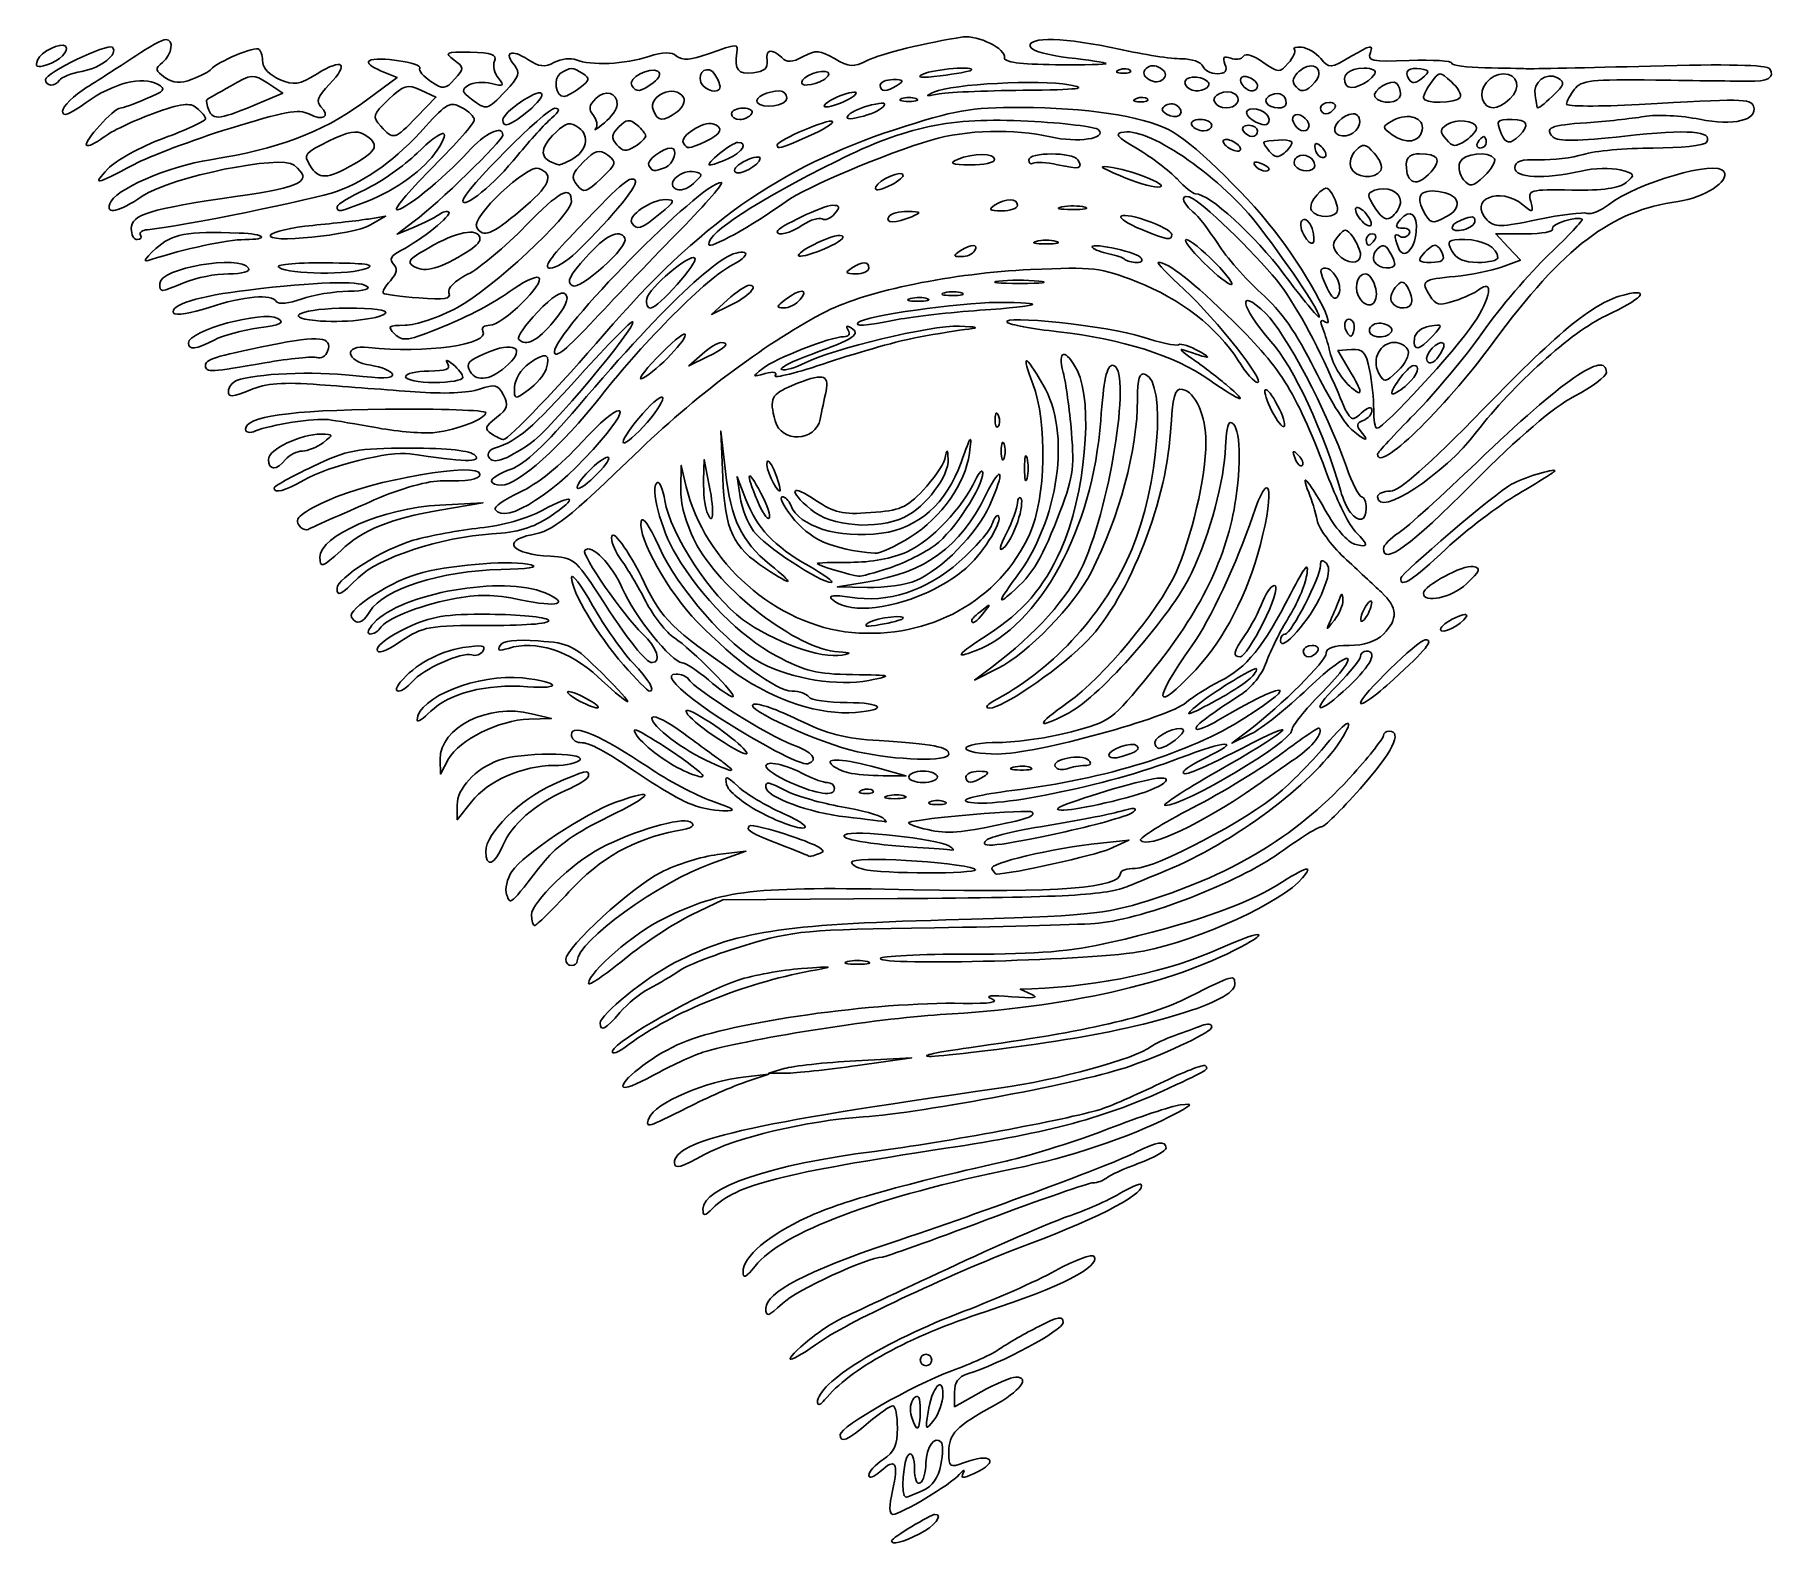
# Model space of a CAD drawing. Extents: x 10.1 to 90.6, y 31.5 to 101.4.
import ezdxf

# ---------------------------------------------------------------- set-up
doc = ezdxf.new("R2010")
doc.units = 0
doc.layers.get('0').update_dxf_attribs({"linetype": 'CONTINUOUS'})

msp = doc.modelspace()

# ---------------------------------------------------------------- linework, layer by layer
at = {"color": 7}
for points in [[(10.19687, 100.216076)], [(10.567639, 99.309666)], [(38.69545, 99.168122)], [(46.39704, 99.213495)], [(53.408091, 99.748255)], [(60.766814, 99.741895)], [(62.161388, 99.846646)], [(69.314444, 99.196401)], [(72.084142, 99.583486)], [(74.220425, 99.803889)], [(80.542418, 99.390377)], [(35.304891, 98.939376)], [(41.784421, 98.986671)], [(44.87526, 98.457512)], [(48.00618, 98.583134)], [(49.990555, 99.052817)], [(50.850451, 98.434295)], [(55.811388, 98.817737)], [(61.560564, 98.418912)], [(64.391757, 99.022736)], [(66.659305, 99.024588)], [(73.273888, 98.611843)], [(76.030159, 98.488288)], [(78.328441, 98.416211)], [(20.48895, 98.23922)], [(27.753469, 97.585146)], [(32.91459, 97.860011)], [(37.025972, 98.152175)], [(39.79395, 97.822062)], [(43.24368, 97.729908)], [(49.329097, 98.047373)], [(63.001245, 98.054226)], [(65.721963, 98.240781)], [(67.188472, 97.473617)], [(67.982222, 98.214966)], [(70.23118, 97.994491)], [(38.348888, 96.702822)], [(45.877869, 96.693683)], [(64.542638, 97.200741)], [(66.659305, 96.936158)], [(69.040555, 97.185125)], [(71.372021, 97.269924)], [(74.276027, 96.972051)], [(76.790098, 97.100721)], [(78.777222, 96.724491)], [(41.114565, 96.449462)], [(65.600972, 96.406991)], [(68.246805, 96.395172)], [(69.618228, 96.199735)], [(77.242638, 96.406991)], [(13.458767, 95.180856)], [(24.866648, 95.414804)], [(32.418819, 95.800447)], [(34.89557, 95.605891)], [(36.584956, 95.810528)], [(39.25329, 95.244674)], [(40.614354, 95.039781)], [(42.172898, 95.655712)], [(43.640555, 95.671214)], [(52.76868, 95.613241)], [(67.188472, 95.188058)], [(69.305138, 95.333047)], [(72.358149, 95.100746)], [(74.688666, 95.0394)], [(77.615743, 95.651704)], [(48.995677, 94.348395)], [(60.309305, 94.856414)], [(24.072234, 93.430429)], [(54.488472, 93.496575)], [(73.273888, 93.669567)], [(32.557482, 93.256629)], [(39.010347, 93.107902)], [(49.59368, 92.967408)], [(57.600411, 93.419115)], [(70.359421, 93.298137)], [(71.686388, 93.099699)], [(75.407949, 92.976716)], [(76.713472, 92.733683)], [(20.985957, 92.120712)], [(37.378778, 91.97522)], [(39.966249, 92.372095)], [(44.434305, 92.279235)], [(56.406701, 91.826876)], [(61.301492, 92.367566)], [(69.177956, 92.422144)], [(72.083263, 91.909075)], [(74.004503, 92.276197)], [(15.675621, 91.488948)], [(30.080659, 91.334458)], [(35.126967, 91.313767)], [(41.259305, 91.682692)], [(46.106532, 91.67204)], [(52.900972, 91.379908)], [(71.421815, 91.197046)], [(75.221653, 91.247616)], [(77.771805, 91.062408)], [(21.376188, 90.616167)], [(47.873888, 90.58624)], [(60.521493, 90.99133)], [(64.145763, 90.861909)], [(67.880561, 90.302599)], [(73.005254, 90.784601)], [(15.859305, 89.882901)], [(52.972152, 89.436805)], [(56.533092, 89.985519)], [(70.335701, 90.108881)], [(72.091717, 89.765775)], [(38.395635, 89.168584)], [(44.815604, 89.139445)], [(51.384652, 89.172222)], [(73.799004, 89.064806)], [(16.499565, 88.503868)], [(23.064177, 88.155981)], [(34.092965, 88.128861)], [(49.990706, 88.204937)], [(71.052492, 88.133264)], [(17.182222, 87.117928)], [(50.973792, 87.394484)], [(72.858424, 87.645663)], [(74.75351, 87.438132)], [(75.261922, 87.098817)], [(38.860338, 86.436282)], [(73.623345, 86.777864)], [(17.975972, 86.070493)], [(29.882222, 85.526679)], [(32.001534, 86.147492)], [(33.736187, 85.909743)], [(65.204097, 85.194145)], [(73.583784, 85.203207)], [(67.585347, 84.236158)], [(19.828055, 83.12908)], [(46.420963, 83.603883)], [(54.669201, 83.756601)], [(71.001416, 83.117624)], [(37.297715, 82.538491)], [(54.928283, 82.45022)], [(20.886389, 81.73611)], [(31.08284, 81.838752)], [(55.993773, 81.788762)], [(68.54422, 81.925464)], [(72.215555, 81.979341)], [(31.205138, 80.743436)], [(44.348993, 81.072609)], [(21.150972, 80.413601)], [(35.173888, 80.436368)], [(41.286994, 80.531991)], [(43.671379, 80.176296)], [(72.215555, 80.002825)], [(31.371985, 79.417749)], [(70.957416, 79.27522)], [(22.391206, 78.5862)], [(50.587098, 78.136597)], [(55.55964, 78.851091)], [(72.480138, 77.609224)], [(23.267639, 77.206684)], [(44.092508, 76.871237)], [(45.889513, 76.802141)], [(49.650579, 76.722735)], [(24.061389, 75.767832)], [(50.858949, 76.131375)], [(73.285387, 76.232512)], [(51.313472, 75.545921)], [(69.610907, 75.482384)], [(70.607166, 75.224748)], [(71.942867, 75.108033)], [(74.332222, 75.541037)], [(24.733018, 74.430117)], [(25.759037, 74.157525)], [(50.233091, 74.352288)], [(53.430138, 74.281887)], [(66.916975, 74.168304)], [(75.125972, 73.865629)], [(25.913472, 72.942384)], [(69.43743, 72.859074)], [(37.317974, 72.229263)], [(63.795249, 72.000838)], [(26.982055, 71.416217)], [(36.149836, 71.657496)], [(70.353248, 71.292532)], [(35.173888, 70.610116)], [(63.778868, 70.283202)], [(71.421805, 70.455002)], [(27.765555, 69.666789)], [(41.466275, 68.958071)], [(61.896805, 68.634266)], [(41.127013, 67.814727)], [(44.33738, 68.250583)], [(48.138472, 68.203143)], [(59.780138, 68.047886)], [(39.804097, 67.477881)], [(47.741597, 67.22691)], [(50.519722, 67.038241)], [(53.165555, 67.038241)], [(55.353402, 67.486165)], [(57.296444, 67.519116)], [(45.029617, 66.781497)], [(48.353446, 66.425241)], [(49.532569, 66.163248)], [(40.30559, 65.829024)], [(43.611019, 65.418094)], [(51.511909, 65.890553)], [(53.165555, 65.912082)], [(57.398888, 65.560414)], [(47.609305, 65.183795)], [(51.038387, 64.687326)], [(44.570039, 63.908914)], [(50.916597, 63.777371)], [(54.10736, 64.11713)], [(61.247406, 64.108319)], [(30.940555, 63.58945)], [(48.601492, 62.729832)], [(54.367872, 62.785987)], [(31.910263, 61.595897)], [(33.057222, 60.654544)], [(34.644722, 58.597588)], [(47.675451, 58.489376)], [(49.196855, 58.63772)], [(35.703055, 57.482412)], [(36.232222, 55.640541)], [(36.810074, 54.363781)], [(53.297847, 54.503193)], [(37.290555, 52.712022)], [(38.494592, 51.235078)], [(39.671805, 49.171228)], [(40.994722, 47.037202)], [(42.846805, 44.128129)], [(43.905138, 42.446977)], [(45.73751, 40.847132)], [(51.048888, 40.050741)], [(46.294802, 38.083011)], [(52.098808, 38.450012)], [(51.048888, 37.722408)], [(49.763286, 34.000244)], [(51.164334, 34.00579)], [(49.725972, 31.690231)]]:
    msp.add_lwpolyline(points, close=True, dxfattribs=at)
for points in [[(20.48895, 98.23922), (21.546723, 98.690097), (20.851284, 99.145767)], [(25.188162, 98.198046), (26.836756, 99.411671), (26.07422, 99.723358)], [(27.753469, 97.585146), (28.638939, 98.498718), (27.932687, 98.820507)], [(57.405426, 95.371214), (57.405426, 95.371343)], [(25.516597, 92.859852), (26.310347, 92.984675), (25.614194, 92.587194)], [(27.633263, 92.485636), (26.839513, 92.165017), (27.633263, 92.752765)], [(79.064215, 92.173658), (77.679563, 92.173658), (78.252005, 91.564322), (78.824447, 90.954987), (77.950917, 90.639114)], [(42.234715, 88.850502), (41.391597, 88.441443), (42.133954, 89.116966)], [(41.193159, 86.478906), (40.333263, 86.062148), (40.957886, 86.604404)], [(71.004028, 86.819589), (70.378563, 86.767823), (70.900184, 85.883742)], [(42.036698, 81.174434), (41.818092, 83.045533), (41.908344, 80.894968)], [(40.224268, 80.461747), (39.989543, 81.458033), (39.962966, 80.385502)], [(41.286994, 80.531991), (41.0527, 81.722616), (41.023712, 80.752069)], [(42.979102, 79.882283), (42.572268, 80.928866), (42.712592, 80.002824)], [(28.823888, 79.619967), (30.808263, 79.725861), (28.823888, 79.385311)], [(50.320003, 79.065078), (50.320003, 79.064969)], [(48.544258, 76.054593), (47.21243, 75.831353), (48.609991, 75.800421)], [(54.661043, 72.071672), (53.56243, 71.522386), (54.35618, 72.118559)], [(33.057222, 69.965618), (33.983263, 69.73824), (32.942318, 69.711157)], [(66.26243, 69.202207), (65.46868, 68.6001), (66.348388, 69.026836)], [(29.226108, 67.871994), (28.845076, 67.170533), (28.834493, 67.848636), (28.834482, 67.848636)], [(49.064513, 67.453671), (50.38743, 67.085557), (49.329097, 67.092595)], [(30.277215, 65.883105), (29.623507, 65.053864), (29.62057, 65.735348), (29.620572, 65.735351)], [(59.383263, 63.973221), (60.70618, 64.111992), (59.79631, 63.701882)], [(41.664393, 63.441143), (42.979097, 63.598012), (41.391597, 63.034638)], [(49.990555, 61.405497), (41.920763, 61.349699), (40.465555, 60.652528)], [(56.208263, 56.974862), (55.679097, 57.211465), (56.208263, 57.232235)], [(48.062922, 53.898218), (50.652013, 54.038156), (48.138472, 53.681675)], [(42.979097, 53.161099), (44.03743, 53.277976), (42.979097, 52.924755)], [(44.83118, 53.325292), (44.03743, 53.325392), (44.755631, 53.541835)], [(52.636388, 38.555083), (52.636388, 37.888833), (53.860338, 38.572914)]]:
    msp.add_lwpolyline(points, dxfattribs=at)
for points in [[(10.19687, 100.216076), (10.344031, 100.599573), (11.290435, 101.064055), (11.499231, 100.855259)], [(10.567639, 99.309656), (10.567639, 99.62547), (13.452013, 101.019144), (13.664941, 100.806216)], [(11.499231, 100.855259), (11.696653, 100.657837), (11.213079, 100.177481), (10.635449, 99.997226)], [(13.664941, 100.806216), (13.964606, 100.506551), (13.146011, 99.857896), (12.257921, 99.691291)], [(14.74256, 100.413889), (15.365278, 100.82947), (15.990356, 101.169491), (16.131623, 101.169491)], [(16.131623, 101.169491), (16.529424, 101.169491), (16.434716, 100.478915), (15.985821, 100.106364)], [(18.235169, 99.796981), (18.486226, 100.128655), (20.30048, 100.873454), (20.462553, 100.711381)], [(20.462553, 100.711381), (20.55014, 100.623793), (20.621805, 100.348293), (20.621805, 100.099159)], [(32.266104, 99.975694), (31.758316, 100.587543), (32.120866, 100.745962), (32.884232, 100.245786)], [(41.255257, 100.506596), (42.619118, 100.987794), (42.616162, 100.987643), (42.56247, 100.574171)], [(43.959685, 100.177296), (43.870099, 100.710839), (44.187605, 100.781183), (44.640624, 100.328164)], [(45.630542, 100.378736), (46.221364, 100.694935), (46.407768, 100.682708), (47.083726, 100.28341)], [(48.594124, 100.192941), (49.231312, 100.511621), (51.339858, 101.030215), (53.033263, 101.284744)], [(53.033263, 101.284744), (53.707586, 101.386098), (55.034032, 100.723674), (54.949561, 100.327751)], [(56.14167, 100.838754), (55.983203, 101.316092), (57.79008, 101.263381), (60.254314, 100.718779)], [(57.915022, 100.322171), (56.965286, 100.428277), (56.204353, 100.649939), (56.14167, 100.838754)], [(60.254314, 100.718779), (61.375965, 100.470891), (62.675963, 100.271268), (63.143199, 100.275176)], [(68.080239, 100.073275), (68.318004, 100.336006), (68.444814, 100.618695), (68.362036, 100.701475)], [(68.362036, 100.701475), (68.279256, 100.784255), (68.427825, 100.834124), (68.692186, 100.812296)], [(68.692186, 100.812296), (68.95655, 100.790468), (69.355576, 100.553142), (69.578913, 100.284907)], [(71.017532, 100.406428), (71.875266, 100.912501), (72.020941, 100.939698), (71.877947, 100.567067)], [(10.635449, 99.997226), (10.16992, 99.851953), (10.075268, 99.899184), (10.19687, 100.216076)], [(12.485868, 98.954926), (13.104331, 99.341773), (14.119842, 99.998308), (14.74256, 100.413889)], [(15.985821, 100.106364), (15.629618, 99.810745), (15.64258, 99.730584), (16.098169, 99.411475)], [(20.621805, 100.099159), (20.621805, 99.846619), (20.968515, 99.502579), (21.405364, 99.321628)], [(23.139072, 99.584293), (24.337085, 100.324706), (24.639408, 100.070396), (23.71198, 99.10237)], [(26.07422, 99.723358), (25.654823, 99.894787), (25.422681, 100.103646), (25.558343, 100.18749)], [(25.558343, 100.18749), (25.906569, 100.402705), (28.045714, 100.085832), (27.894653, 99.84141)], [(29.46622, 100.224717), (29.00821, 100.559621), (29.079896, 100.592641), (30.22731, 100.575295)], [(29.500954, 99.334653), (29.953122, 99.834293), (29.951741, 99.869696), (29.46622, 100.224717)], [(30.22731, 100.575295), (31.22748, 100.560161), (31.462678, 100.474431), (31.345021, 100.167824)], [(31.345021, 100.167824), (31.263063, 99.954247), (31.346873, 99.596252), (31.531303, 99.372277)], [(31.857431, 98.778674), (32.49155, 99.440553), (32.555288, 99.627246), (32.266104, 99.975694)], [(32.884232, 100.245786), (33.416171, 99.897245), (33.66561, 99.870355), (34.118486, 100.112727)], [(34.118486, 100.112727), (34.430658, 100.279795), (34.885127, 100.331162), (35.128417, 100.226873)], [(35.437183, 99.588378), (34.950204, 99.896239), (34.870255, 99.897504), (34.407729, 99.604624)], [(35.128417, 100.226873), (35.778236, 99.94832), (37.406884, 100.021192), (38.485191, 100.377064)], [(38.899357, 99.701109), (38.532575, 99.927794), (37.49806, 99.359223), (37.695635, 99.039542)], [(38.485191, 100.377064), (39.170311, 100.603174), (39.523098, 100.60895), (39.777022, 100.398204)], [(39.777022, 100.398204), (40.033181, 100.185609), (40.427415, 100.214517), (41.255257, 100.506596)], [(41.549418, 99.549736), (41.255791, 100.013318), (40.703434, 99.694854), (40.902292, 99.176634)], [(42.56247, 100.574171), (42.454454, 99.742345), (42.607039, 99.549691), (43.309826, 99.630555)], [(43.309826, 99.630555), (43.832756, 99.690724), (44.015559, 99.844521), (43.959685, 100.177296)], [(44.640624, 100.328164), (44.880443, 100.088345), (45.109842, 100.100067), (45.630542, 100.378736)], [(47.083726, 100.28341), (47.765422, 99.880722), (47.947987, 99.869786), (48.594124, 100.192941)], [(53.408091, 99.748255), (53.640141, 99.955358), (51.684235, 99.797568), (51.18118, 99.568603)], [(54.949561, 100.327751), (54.905545, 100.121447), (55.64863, 100.018853), (57.311917, 100.001594)], [(57.311917, 100.001594), (58.646531, 99.987756), (59.702509, 100.012389), (59.658533, 100.056365)], [(59.658533, 100.056365), (59.614559, 100.100339), (58.82998, 100.219952), (57.915022, 100.322171)], [(62.161388, 99.846646), (61.917911, 99.997122), (61.668501, 99.988759), (61.504354, 99.824606)], [(63.143199, 100.275176), (63.610434, 100.279092), (64.053183, 100.124712), (64.127084, 99.93213)], [(64.127084, 99.93213), (64.200984, 99.739551), (64.499572, 99.581983), (64.790614, 99.581983)], [(64.790614, 99.581983), (65.176678, 99.581983), (65.273828, 99.701731), (65.14986, 100.024793)], [(65.14986, 100.024793), (65.022082, 100.357771), (65.087664, 100.426263), (65.414274, 100.30093)], [(65.414274, 100.30093), (65.653158, 100.209263), (65.92031, 100.250278), (66.007948, 100.392079)], [(66.007948, 100.392079), (66.100867, 100.542426), (66.47589, 100.430153), (66.907611, 100.122741)], [(66.907611, 100.122741), (67.620285, 99.61527), (67.664079, 99.613424), (68.080239, 100.073275)], [(69.398766, 99.858851), (69.058356, 100.199261), (68.103358, 99.49905), (68.354289, 99.093033)], [(69.578913, 100.284907), (69.971534, 99.813359), (70.019177, 99.817383), (71.017532, 100.406428)], [(71.877947, 100.567067), (71.724123, 100.166204), (71.915867, 100.126493), (73.680476, 100.193745)], [(74.220425, 99.803889), (73.655452, 99.914146), (73.425743, 99.713928), (73.667824, 99.322234)], [(73.680476, 100.193745), (74.76654, 100.235139), (75.655138, 100.180674), (75.655138, 100.07274)], [(75.655138, 100.07274), (75.655138, 99.964793), (76.339748, 99.86804), (77.176492, 99.857729)], [(79.094722, 99.81638), (79.313003, 99.803945), (81.899151, 99.859417), (84.841715, 99.939647)], [(84.841715, 99.939647), (88.34315, 100.035111), (90.249359, 99.992437), (90.358315, 99.816147)], [(11.210558, 99.287415), (11.01606, 98.972709), (10.567639, 98.988224), (10.567639, 99.309666)], [(12.257921, 99.691291), (11.761613, 99.598184), (11.290301, 99.416439), (11.210558, 99.287415)], [(15.758478, 99.10399), (15.056626, 99.496769), (13.680565, 99.142008), (12.450959, 98.251285)], [(15.218813, 98.417179), (16.098708, 98.784823), (16.168984, 98.87426), (15.758478, 99.10399)], [(16.098169, 99.411475), (16.491062, 99.136282), (16.789131, 99.117658), (17.355331, 99.332926)], [(17.355331, 99.332926), (17.76352, 99.48812), (18.159447, 99.696945), (18.235169, 99.796981)], [(20.851284, 99.145767), (20.183563, 99.583274), (20.115036, 99.578052), (19.132053, 99.014746)], [(21.405364, 99.321628), (22.091074, 99.037598), (22.307574, 99.070401), (23.139072, 99.584293)], [(23.71198, 99.10237), (23.167862, 98.534432), (23.076506, 98.291457), (23.316756, 98.051207)], [(27.932687, 98.820507), (27.296306, 99.110464), (27.14861, 99.067731), (26.439694, 98.388546)], [(27.894653, 99.84141), (27.826147, 99.730565), (28.053588, 99.454123), (28.400076, 99.227095)], [(28.400076, 99.227095), (28.98289, 98.845222), (29.065313, 98.853276), (29.500954, 99.334653)], [(31.20294, 99.13022), (30.837928, 99.221062), (30.36226, 99.185981), (30.145895, 99.052264)], [(31.531303, 99.372277), (31.821361, 99.01999), (31.777062, 98.987332), (31.20294, 99.13022)], [(34.407729, 99.604624), (34.042072, 99.373089), (34.171983, 98.515842), (34.570273, 98.532053)], [(35.304891, 98.939387), (35.757718, 99.281581), (35.776527, 99.373849), (35.437183, 99.588378)], [(37.695635, 99.039542), (37.902377, 98.705022), (38.121884, 98.733253), (38.69545, 99.168122)], [(40.093487, 98.483521), (39.696639, 99.125635), (38.431348, 98.586144), (38.698906, 97.888901)], [(38.69545, 99.168122), (38.990413, 99.391761), (39.068719, 99.596437), (38.899357, 99.701109)], [(40.902292, 99.176634), (41.053658, 98.782185), (41.79184, 98.623218), (41.784421, 98.986671)], [(41.784421, 98.986671), (41.782304, 99.095811), (41.676442, 99.34919), (41.549418, 99.549736)], [(45.605192, 99.285541), (45.438354, 99.01559), (45.796412, 98.983012), (46.39704, 99.213495)], [(46.815555, 99.5856), (46.815555, 99.851438), (45.799216, 99.599491), (45.605192, 99.285541)], [(46.39704, 99.213495), (46.627225, 99.301824), (46.815555, 99.469271), (46.815555, 99.5856)], [(49.792117, 99.313349), (49.464696, 99.315466), (49.196805, 99.198337), (49.196805, 99.052817)], [(49.990555, 99.052817), (50.311484, 99.260216), (50.273511, 99.310071), (49.792117, 99.313349)], [(51.18118, 99.568603), (50.824966, 99.406472), (51.084395, 99.380395), (51.97493, 99.48881)], [(57.928055, 99.075423), (56.588835, 99.323954), (52.519482, 99.108194), (51.710347, 98.745754)], [(51.97493, 99.48881), (52.702534, 99.57739), (53.347456, 99.69414), (53.408091, 99.748255)], [(55.811388, 98.817737), (58.432687, 98.846849), (58.871723, 98.900298), (57.928055, 99.075423)], [(60.259696, 99.762781), (60.048629, 99.678321), (60.111322, 99.615625), (60.419549, 99.60293)], [(60.766814, 99.741905), (60.678893, 99.829824), (60.45069, 99.839222), (60.259696, 99.762781)], [(60.419549, 99.60293), (60.698462, 99.591447), (60.854733, 99.653976), (60.766814, 99.741895)], [(61.504354, 99.824606), (61.327964, 99.648216), (61.370588, 99.479174), (61.632222, 99.317474)], [(61.632222, 99.317474), (61.875699, 99.166998), (62.125109, 99.175361), (62.289256, 99.339514)], [(62.289256, 99.339514), (62.465646, 99.515904), (62.423021, 99.684946), (62.161388, 99.846646)], [(64.01076, 99.394772), (63.474473, 99.535014), (63.09728, 99.263451), (63.403303, 98.957429)], [(64.391757, 99.022736), (64.471468, 99.151713), (64.300018, 99.319128), (64.01076, 99.394772)], [(66.26243, 99.413161), (65.859131, 99.567921), (65.720566, 99.286081), (66.041945, 98.964702)], [(66.659305, 99.024588), (66.659305, 99.154541), (66.480711, 99.329396), (66.26243, 99.413161)], [(68.354289, 99.093033), (68.610742, 98.678087), (68.911118, 98.710425), (69.314444, 99.196401)], [(69.314444, 99.196401), (69.531159, 99.457526), (69.561527, 99.69609), (69.398766, 99.858851)], [(71.585325, 99.846646), (70.874295, 99.846646), (70.495406, 99.481577), (70.760788, 99.052182)], [(70.760788, 99.052182), (70.937903, 98.765601), (71.790123, 99.107755), (72.084142, 99.583486)], [(72.084142, 99.583486), (72.175418, 99.731171), (71.956541, 99.846646), (71.585325, 99.846646)], [(73.106809, 99.131702), (72.857476, 99.381032), (71.911239, 98.801992), (72.091468, 98.510376)], [(73.273888, 98.611843), (73.273888, 98.805873), (73.198702, 99.039807), (73.106809, 99.131702)], [(73.667824, 99.322234), (73.798708, 99.110461), (73.967147, 99.124161), (74.264687, 99.370777)], [(74.264687, 99.370777), (74.638151, 99.680324), (74.633767, 99.723223), (74.220425, 99.803889)], [(74.705199, 99.197168), (74.500063, 98.916625), (74.332222, 98.590783), (74.332222, 98.473075)], [(75.625002, 99.212381), (75.090478, 99.696119), (75.069787, 99.695775), (74.705199, 99.197168)], [(76.030159, 98.488288), (76.108076, 98.614362), (75.925757, 98.940202), (75.625002, 99.212381)], [(78.040479, 99.581983), (77.429794, 99.581983), (76.877011, 98.904018), (77.072442, 98.394726)], [(77.176492, 99.857729), (78.013237, 99.847411), (78.87644, 99.828813), (79.094722, 99.81638)], [(78.328441, 98.416218), (78.875961, 98.911717), (78.710393, 99.581983), (78.040479, 99.581983)], [(80.542418, 99.390377), (80.0135, 99.686377), (79.378074, 99.192995), (79.49646, 98.578236)], [(80.291689, 98.529608), (80.868509, 99.071504), (80.90267, 99.188773), (80.542418, 99.390377)], [(85.083925, 99.290545), (82.093882, 99.33074), (81.636881, 99.278903), (81.322026, 98.863827)], [(89.345032, 99.234704), (88.873351, 99.240261), (86.955852, 99.26538), (85.083925, 99.290545)], [(90.358315, 99.816147), (90.611314, 99.406784), (90.292023, 99.223568), (89.345032, 99.234704)], [(11.361389, 97.856786), (11.361389, 98.073916), (11.867404, 98.568079), (12.485868, 98.954926)], [(14.024409, 97.994491), (14.124933, 97.994491), (14.662415, 98.1847), (15.218813, 98.417179)], [(17.576539, 97.996613), (17.251575, 98.266308), (16.869281, 98.216297), (15.526018, 97.728363)], [(18.03589, 98.381434), (17.996083, 98.355796), (18.039938, 98.135631), (18.133367, 97.892185)], [(19.132053, 99.014746), (18.568967, 98.692065), (18.075694, 98.407074), (18.03589, 98.381434)], [(26.439694, 98.388546), (25.701869, 97.681664), (25.680049, 97.60485), (26.088801, 97.153185)], [(29.825857, 98.024656), (29.298694, 98.306787), (29.133858, 98.219839), (28.172212, 97.152381)], [(30.145895, 99.052264), (29.810263, 98.84483), (29.830009, 98.75057), (30.280385, 98.410228)], [(30.280385, 98.410228), (30.986278, 97.876799), (30.995427, 97.878937), (31.857431, 98.778674)], [(33.525137, 98.67311), (33.317058, 98.881187), (31.734305, 97.797816), (31.734305, 97.447314)], [(32.91459, 97.860011), (33.345467, 98.21214), (33.620213, 98.578035), (33.525137, 98.67311)], [(34.570273, 98.532053), (34.68398, 98.536683), (35.014559, 98.719976), (35.304891, 98.939376)], [(36.031122, 98.435951), (35.711458, 98.116287), (35.686391, 97.936497), (35.921926, 97.652697)], [(37.025972, 98.152175), (37.025972, 98.718775), (36.471971, 98.8768), (36.031122, 98.435951)], [(39.79395, 97.822062), (40.062274, 98.018267), (40.197066, 98.315923), (40.093487, 98.483521)], [(44.544139, 98.788241), (43.979079, 98.788241), (43.372614, 98.47856), (43.508163, 98.259239)], [(43.508163, 98.259239), (43.714651, 97.925131), (44.875241, 98.093453), (44.87526, 98.457512)], [(44.87526, 98.457512), (44.87527, 98.639413), (44.726265, 98.788241), (44.544139, 98.788241)], [(47.609305, 98.65595), (47.245503, 98.550479), (46.828784, 98.34512), (46.683263, 98.199599)], [(47.080138, 98.126783), (47.44394, 98.232254), (47.860659, 98.437613), (48.00618, 98.583134)], [(48.00618, 98.583134), (48.18257, 98.759523), (48.050278, 98.783794), (47.609305, 98.65595)], [(49.329097, 98.047373), (49.513802, 98.242856), (49.354047, 98.271489), (48.79993, 98.142221)], [(49.196805, 99.052817), (49.196805, 98.721315), (49.477591, 98.721315), (49.990555, 99.052817)], [(50.188992, 98.434295), (50.007091, 98.360897), (50.15592, 98.300842), (50.519722, 98.300842)], [(50.850451, 98.434295), (50.66855, 98.507693), (50.370893, 98.507693), (50.188992, 98.434295)], [(50.519722, 98.300842), (50.883524, 98.300842), (51.032352, 98.360897), (50.850451, 98.434295)], [(51.710347, 98.745754), (51.261621, 98.544756), (51.28173, 98.529418), (51.842638, 98.644866)], [(51.842638, 98.644866), (52.20644, 98.719743), (53.992378, 98.797536), (55.811388, 98.817737)], [(61.053446, 98.439798), (60.842379, 98.355338), (60.905073, 98.292642), (61.213299, 98.279947)], [(61.560564, 98.418923), (61.472643, 98.506841), (61.24444, 98.516239), (61.053446, 98.439798)], [(61.213299, 98.279947), (61.492212, 98.268465), (61.648483, 98.330994), (61.560564, 98.418912)], [(63.403303, 98.957429), (63.648675, 98.712057), (64.223207, 98.750017), (64.391757, 99.022736)], [(65.592616, 98.661112), (65.201043, 98.903118), (64.472884, 98.585994), (64.673774, 98.260942)], [(64.673774, 98.260942), (64.880572, 97.92634), (65.520022, 97.914045), (65.721963, 98.240781)], [(65.721963, 98.240792), (65.805688, 98.376258), (65.747469, 98.565401), (65.592616, 98.661112)], [(66.041945, 98.964702), (66.294804, 98.71184), (66.659305, 98.747199), (66.659305, 99.024588)], [(67.296416, 98.609986), (67.093198, 98.532005), (66.992802, 98.361614), (67.073314, 98.231344)], [(67.982222, 98.214968), (67.982222, 98.587303), (67.684372, 98.758859), (67.296416, 98.609986)], [(69.982212, 98.259074), (69.755343, 98.259074), (69.569722, 98.140012), (69.569722, 97.994491)], [(70.23118, 97.994491), (70.321117, 98.140012), (70.209087, 98.259074), (69.982212, 98.259074)], [(72.091468, 98.510376), (72.327254, 98.128865), (73.273888, 98.2101), (73.273888, 98.611843)], [(74.332222, 98.473075), (74.332222, 98.184967), (75.851107, 98.198572), (76.030159, 98.488288)], [(77.072442, 98.394726), (77.270787, 97.87785), (77.742471, 97.885922), (78.328441, 98.416211)], [(79.49646, 98.578236), (79.544278, 98.329933), (79.592511, 98.076255), (79.603645, 98.01451)], [(79.603645, 98.01451), (79.614784, 97.952761), (79.924399, 98.184557), (80.291689, 98.529608)], [(81.322026, 98.863827), (81.124912, 98.603969), (80.959849, 98.296301), (80.955219, 98.180118)], [(84.320242, 98.164772), (89.04514, 98.439139), (89.487883, 98.431916), (89.605813, 98.078544)], [(12.450959, 98.251285), (11.661283, 97.679248), (11.361389, 97.570666), (11.361389, 97.856786)], [(12.464765, 96.273755), (12.311611, 96.426909), (13.732439, 97.994491), (14.024409, 97.994491)], [(15.526018, 97.728363), (14.61792, 97.398499), (13.588863, 96.905048), (13.239224, 96.631805)], [(16.038455, 96.59992), (17.104088, 96.99621), (17.975972, 97.397996), (17.975972, 97.49278)], [(17.975972, 97.49278), (17.975972, 97.587565), (17.796227, 97.814289), (17.576539, 97.996613)], [(18.133367, 97.892185), (18.318473, 97.409804), (18.661767, 97.460382), (20.48895, 98.23922)], [(18.210282, 95.606836), (21.306709, 96.097439), (23.381087, 96.867752), (25.188162, 98.198046)], [(22.754765, 97.721187), (22.301079, 97.963993), (21.615723, 97.83866), (19.094085, 97.051736)], [(23.316756, 98.051207), (23.774681, 97.593282), (23.402328, 97.374623), (22.754765, 97.721187)], [(26.088801, 97.153185), (26.66923, 96.511816), (26.727915, 96.527043), (27.753469, 97.585146)], [(30.411388, 97.446891), (30.411388, 97.592311), (30.1479, 97.852304), (29.825857, 98.024656)], [(34.139627, 97.985688), (33.73904, 97.995134), (29.882222, 94.120047), (29.882222, 93.708101)], [(31.734305, 97.447314), (31.734305, 97.05422), (32.073892, 97.17296), (32.91459, 97.860011)], [(32.418819, 95.800447), (32.986006, 96.497849), (33.689102, 97.272848), (33.98125, 97.522668)], [(33.98125, 97.522668), (34.354902, 97.842184), (34.401871, 97.979497), (34.139627, 97.985688)], [(35.921926, 97.652697), (36.090064, 97.450103), (36.139366, 97.177505), (36.031487, 97.046926)], [(36.430659, 97.310713), (36.758081, 97.586379), (37.025972, 97.965035), (37.025972, 98.152175)], [(37.938734, 97.211761), (37.60039, 97.492561), (37.453819, 97.477397), (37.101566, 97.125147)], [(38.698906, 97.888901), (38.89729, 97.371916), (39.156685, 97.356083), (39.79395, 97.822062)], [(42.862421, 97.994491), (42.562791, 97.994491), (42.317638, 97.875429), (42.317638, 97.729908)], [(42.317638, 97.729908), (42.317638, 97.584387), (42.489205, 97.465325), (42.698898, 97.465325)], [(42.698898, 97.465325), (42.90859, 97.465325), (43.153743, 97.584387), (43.24368, 97.729908)], [(43.24368, 97.729908), (43.333617, 97.875429), (43.162051, 97.994491), (42.862421, 97.994491)], [(46.991826, 97.37725), (46.838034, 97.531042), (44.434305, 96.508774), (44.434305, 96.289577)], [(46.683263, 98.199599), (46.506873, 98.023209), (46.639165, 97.998939), (47.080138, 98.126783)], [(47.217851, 95.556708), (50.419691, 97.155614), (52.405023, 97.568388), (56.033898, 97.389664)], [(47.741597, 97.677026), (47.556891, 97.481543), (47.716646, 97.45291), (48.270763, 97.582178)], [(48.79993, 98.142221), (48.363367, 98.040375), (47.887117, 97.831037), (47.741597, 97.677026)], [(48.270763, 97.582178), (48.707326, 97.684024), (49.183576, 97.893362), (49.329097, 98.047373)], [(55.739832, 98.02404), (53.31042, 98.024834), (52.708138, 97.919037), (49.858263, 96.991681)], [(62.542915, 96.99697), (61.295426, 97.624432), (58.654156, 98.023188), (55.739832, 98.02404)], [(62.420778, 98.123581), (62.18078, 97.975253), (62.188098, 97.876929), (62.451237, 97.7143)], [(63.001245, 98.054226), (62.855724, 98.199747), (62.594514, 98.230955), (62.420778, 98.123581)], [(62.451237, 97.7143), (62.9026, 97.435345), (63.346055, 97.709405), (63.001245, 98.054226)], [(63.997856, 97.465325), (63.698226, 97.465325), (63.526659, 97.346262), (63.616597, 97.200741)], [(64.542638, 97.200741), (64.542638, 97.346262), (64.297486, 97.465325), (63.997856, 97.465325)], [(66.192535, 97.880501), (66.093885, 97.781848), (66.188328, 97.590369), (66.402384, 97.45499)], [(67.188472, 97.473627), (67.188472, 97.814659), (66.434655, 98.122618), (66.192535, 97.880501)], [(66.402384, 97.45499), (66.914551, 97.131084), (67.188472, 97.13758), (67.188472, 97.473617)], [(67.073314, 98.231344), (67.257986, 97.932539), (67.982222, 97.919492), (67.982222, 98.214966)], [(68.334998, 97.64172), (68.145475, 97.452188), (68.479416, 96.936158), (68.791587, 96.936158)], [(69.040555, 97.185131), (69.040555, 97.497302), (68.524525, 97.831243), (68.334998, 97.64172)], [(69.569722, 97.994491), (69.569722, 97.84897), (69.681757, 97.729908), (69.818689, 97.729908)], [(69.818689, 97.729908), (69.955622, 97.729908), (70.141243, 97.84897), (70.23118, 97.994491)], [(71.076727, 97.729908), (70.60415, 97.729908), (70.03592, 97.08732), (70.286719, 96.836521)], [(71.372021, 97.269924), (71.4233, 97.536193), (71.29894, 97.729908), (71.076727, 97.729908)], [(74.276027, 96.972051), (74.385892, 97.542538), (73.634947, 97.800157), (72.942455, 97.429548)], [(76.790098, 97.100721), (76.709931, 97.435284), (75.852877, 97.510727), (75.407568, 97.222421)], [(78.433263, 97.465325), (77.713049, 97.465325), (77.695488, 97.442888), (77.932404, 96.825506)], [(78.777222, 96.724491), (79.270437, 97.217706), (79.155473, 97.465325), (78.433263, 97.465325)], [(80.955219, 98.180118), (80.950588, 98.063936), (82.464852, 98.057028), (84.320242, 98.164772)], [(84.543852, 97.603876), (83.947923, 97.504573), (82.758635, 97.375983), (81.900988, 97.318121)], [(87.110819, 97.476466), (86.294918, 97.645847), (85.139781, 97.703182), (84.543852, 97.603876)], [(89.605813, 98.078544), (89.822443, 97.429426), (88.673247, 97.152108), (87.110819, 97.476466)], [(19.094085, 97.051736), (17.387716, 96.519233), (15.396285, 95.770052), (14.66868, 95.38689)], [(25.31322, 96.776791), (24.98711, 96.982497), (24.572138, 96.904112), (23.671954, 96.466768)], [(28.172212, 97.152381), (26.781059, 95.608159), (25.493642, 94.667319), (24.043217, 94.134927)], [(24.866648, 95.414804), (25.953636, 96.035585), (26.045261, 96.315033), (25.31322, 96.776791)], [(27.633263, 92.752765), (28.698494, 93.54154), (31.730143, 96.488697), (31.732458, 96.73772)], [(27.765409, 95.908352), (28.953672, 97.06152), (29.400728, 97.129521), (28.693039, 96.049452)], [(28.541819, 95.312923), (29.570082, 96.341187), (30.411388, 97.301473), (30.411388, 97.446891)], [(31.732458, 96.73772), (31.737168, 97.242757), (30.918497, 96.843797), (30.103688, 95.94397)], [(34.181701, 96.871092), (33.365347, 96.108179), (33.416169, 95.598385), (34.331386, 95.369547)], [(35.24463, 97.083121), (34.847231, 97.375731), (34.687618, 97.343894), (34.181701, 96.871092)], [(34.89557, 95.605891), (35.620127, 95.993662), (35.783758, 96.686153), (35.24463, 97.083121)], [(36.031487, 97.046926), (35.923612, 96.916343), (36.103237, 97.035046), (36.430659, 97.310713)], [(49.858263, 96.991681), (44.566044, 95.269579), (40.801028, 92.619306), (36.435967, 87.54345)], [(37.101566, 97.125147), (36.755287, 96.778866), (36.737052, 96.622828), (37.005117, 96.299827)], [(37.842285, 96.217901), (38.120918, 96.39191), (38.348888, 96.610125), (38.348888, 96.702822)], [(38.348888, 96.702822), (38.348888, 96.795521), (38.16432, 97.024542), (37.938734, 97.211761)], [(41.457742, 97.269885), (41.026241, 97.417633), (39.897714, 96.683621), (40.086566, 96.378051)], [(41.114565, 96.449462), (41.847998, 96.783636), (41.977019, 97.092085), (41.457742, 97.269885)], [(44.434305, 96.289577), (44.434305, 96.069748), (44.524335, 96.09495), (45.877869, 96.693683)], [(45.877869, 96.693683), (46.563306, 96.996882), (47.064586, 97.30449), (46.991826, 97.37725)], [(57.075954, 96.662023), (55.394519, 97.049905), (53.181303, 96.990347), (51.559931, 96.513584)], [(56.033898, 97.389664), (57.693819, 97.307913), (59.164969, 97.127994), (59.303118, 96.989844)], [(59.303118, 96.989844), (59.713884, 96.579079), (58.322991, 96.37435), (57.075954, 96.662023)], [(61.103055, 96.101522), (60.09866, 96.69408), (60.002743, 96.816804), (60.489835, 96.886149)], [(60.489835, 96.886149), (61.729183, 97.062586), (65.048405, 94.727427), (66.761315, 92.474)], [(67.44825, 92.305949), (65.899353, 94.259241), (63.584246, 96.4732), (62.542915, 96.99697)], [(63.616597, 97.200741), (63.706534, 97.05522), (63.951686, 96.936158), (64.161379, 96.936158)], [(64.161379, 96.936158), (64.371072, 96.936158), (64.542638, 97.05522), (64.542638, 97.200741)], [(66.246814, 97.200741), (66.019945, 97.200741), (65.907909, 97.081679), (65.997847, 96.936158)], [(65.997847, 96.936158), (66.087784, 96.790637), (66.273405, 96.671574), (66.410337, 96.671574)], [(66.659305, 96.936158), (66.659305, 97.081679), (66.473684, 97.200741), (66.246814, 97.200741)], [(66.410337, 96.671574), (66.54727, 96.671574), (66.659305, 96.790637), (66.659305, 96.936158)], [(68.791587, 96.936158), (68.92852, 96.936158), (69.040555, 97.048193), (69.040555, 97.185125)], [(70.286719, 96.836521), (70.603377, 96.519865), (71.279576, 96.789899), (71.372021, 97.269924)], [(72.942455, 97.429548), (72.3973, 97.137789), (72.396128, 97.122779), (72.890359, 96.76139)], [(72.890359, 96.76139), (73.514868, 96.304738), (74.166595, 96.403819), (74.276027, 96.972051)], [(75.407568, 97.222421), (75.089954, 97.01679), (75.085366, 96.907011), (75.379577, 96.552509)], [(76.288606, 96.498471), (76.595041, 96.701938), (76.820712, 96.972951), (76.790098, 97.100721)], [(77.125962, 96.671574), (77.06179, 96.671574), (76.9357, 96.552512), (76.845763, 96.406991)], [(77.242638, 96.406991), (77.242638, 96.552512), (77.190134, 96.671574), (77.125962, 96.671574)], [(77.932404, 96.825506), (78.124558, 96.324759), (78.350478, 96.297747), (78.777222, 96.724491)], [(81.900988, 97.318121), (80.203852, 97.203628), (79.907241, 97.076133), (80.33735, 96.646024)], [(80.33735, 96.646024), (80.536039, 96.447335), (81.507806, 96.462247), (83.646092, 96.6968)], [(83.646092, 96.6968), (86.620411, 97.023055), (87.756426, 96.936613), (87.430253, 96.408854)], [(13.239224, 96.631805), (12.889588, 96.358559), (12.541079, 96.197439), (12.464765, 96.273755)], [(13.458767, 95.180856), (13.81196, 95.565053), (14.972819, 96.20363), (16.038455, 96.59992)], [(22.07169, 95.353074), (21.468001, 95.854091), (16.413719, 94.817028), (15.045108, 93.911325)], [(23.671954, 96.466768), (22.572621, 95.93267), (22.49618, 95.834949), (22.798747, 95.35046)], [(25.372476, 94.233137), (26.081647, 94.565486), (27.158466, 95.319334), (27.765409, 95.908352)], [(28.693039, 96.049452), (28.10795, 95.156491), (26.824898, 94.219035), (25.445096, 93.676356)], [(30.103688, 95.94397), (28.997153, 94.721979), (26.996239, 93.119361), (26.809824, 93.305776)], [(36.584956, 95.810528), (36.188412, 96.10049), (36.024386, 96.054841), (35.469695, 95.500148)], [(37.005117, 96.299827), (37.270947, 95.979522), (37.43489, 95.963478), (37.842285, 96.217901)], [(39.52212, 96.142408), (39.106303, 96.142408), (38.353966, 95.554496), (38.489385, 95.335384)], [(39.25329, 95.244674), (39.639068, 95.392711), (39.863567, 96.142408), (39.52212, 96.142408)], [(40.086566, 96.378051), (40.271761, 96.0784), (40.305284, 96.080728), (41.114565, 96.449462)], [(42.611532, 96.406991), (42.329055, 96.406991), (41.046151, 95.370089), (41.313002, 95.357461)], [(42.172898, 95.655712), (42.825562, 95.953085), (43.090573, 96.406991), (42.611532, 96.406991)], [(51.559931, 96.513584), (49.460753, 95.896324), (45.768551, 94.334827), (44.843425, 93.673057)], [(52.76868, 95.613241), (53.506539, 95.93031), (54.488472, 95.93031), (54.488472, 95.613241)], [(56.075972, 95.597625), (56.075972, 95.964177), (58.109146, 95.962388), (58.33581, 95.595509)], [(62.935112, 94.712459), (62.582324, 95.09011), (61.757899, 95.715188), (61.103055, 96.101522)], [(65.08713, 96.510509), (65.014369, 96.437749), (65.126537, 96.272104), (65.336388, 96.142408)], [(65.600972, 96.406991), (65.39112, 96.536687), (65.15989, 96.58327), (65.08713, 96.510509)], [(65.336388, 96.142408), (65.54624, 96.012712), (65.77747, 95.966129), (65.85023, 96.03889)], [(65.85023, 96.03889), (65.922991, 96.11165), (65.810823, 96.277295), (65.600972, 96.406991)], [(66.957638, 96.429039), (66.903439, 96.416921), (67.008534, 96.226929), (67.191178, 96.006854)], [(68.246805, 96.395172), (68.246805, 96.544715), (67.555769, 96.56287), (66.957638, 96.429039)], [(67.191178, 96.006854), (67.443768, 95.702501), (67.609866, 95.678588), (67.885035, 95.906958)], [(67.885035, 95.906958), (68.084009, 96.072092), (68.246805, 96.291789), (68.246805, 96.395172)], [(69.305138, 95.333042), (69.305138, 95.690328), (68.822819, 95.938009), (68.507073, 95.742866)], [(69.618228, 96.199735), (69.428373, 96.38959), (69.305138, 96.405211), (69.305138, 96.239423)], [(69.305138, 96.239423), (69.305138, 95.886262), (69.618037, 95.573363), (69.794617, 95.749943)], [(69.794617, 95.749943), (69.869804, 95.825127), (69.790437, 96.027534), (69.618228, 96.199735)], [(71.204873, 96.038868), (70.993347, 95.827342), (70.892353, 95.466448), (70.980446, 95.236882)], [(72.060721, 95.902732), (71.648516, 96.358215), (71.541278, 96.375273), (71.204873, 96.038868)], [(72.358149, 95.100746), (72.453754, 95.255437), (72.319912, 95.616332), (72.060721, 95.902732)], [(74.155832, 95.877825), (73.733567, 95.877825), (73.538472, 95.724533), (73.538472, 95.392756)], [(74.688666, 95.039402), (75.198827, 95.603121), (75.024247, 95.877825), (74.155832, 95.877825)], [(75.379577, 96.552509), (75.685597, 96.183778), (75.804048, 96.176738), (76.288606, 96.498471)], [(77.615743, 95.651704), (77.380013, 96.033127), (76.177108, 95.902354), (76.014109, 95.477584)], [(76.845763, 96.406991), (76.755826, 96.26147), (76.80833, 96.142408), (76.962439, 96.142408)], [(76.962439, 96.142408), (77.116548, 96.142408), (77.242638, 96.26147), (77.242638, 96.406991)], [(81.738809, 95.853692), (81.230446, 95.694902), (80.308498, 95.581324), (79.690034, 95.601301)], [(84.964339, 96.142403), (83.698659, 96.142403), (82.247171, 96.012482), (81.738809, 95.853692)], [(87.430253, 96.408854), (87.339681, 96.262306), (86.230018, 96.142403), (84.964339, 96.142403)], [(14.66868, 95.38689), (12.810917, 94.408577), (12.737278, 94.396039), (13.458767, 95.180856)], [(13.540166, 93.56272), (13.749047, 94.213161), (16.20851, 95.289672), (18.210282, 95.606836)], [(19.365035, 93.898463), (22.502937, 94.351959), (22.973345, 94.604766), (22.07169, 95.353074)], [(22.798747, 95.35046), (23.223075, 94.671004), (23.583916, 94.682231), (24.866648, 95.414804)], [(26.809824, 93.305776), (26.734156, 93.381444), (27.513553, 94.28466), (28.541819, 95.312923)], [(29.882222, 93.708101), (29.882222, 93.27551), (31.349945, 94.48618), (32.418819, 95.800447)], [(33.402569, 95.199528), (32.857197, 95.408808), (30.242375, 92.92576), (30.525582, 92.467525)], [(32.557482, 93.256629), (33.918927, 94.396497), (34.144397, 94.91486), (33.402569, 95.199528)], [(34.331386, 95.369547), (34.377334, 95.358064), (34.631217, 95.464413), (34.89557, 95.605891)], [(35.469695, 95.500148), (34.91584, 94.946293), (34.871353, 94.787151), (35.169845, 94.42749)], [(36.285109, 94.737873), (36.996555, 95.419479), (37.017463, 95.494274), (36.584956, 95.810528)], [(38.489385, 95.335384), (38.67245, 95.039177), (38.707065, 95.035068), (39.25329, 95.244674)], [(40.614354, 95.039781), (39.988688, 95.165246), (39.269233, 94.539131), (39.719385, 94.260921)], [(40.554876, 94.50215), (41.001619, 94.905282), (41.007771, 94.960887), (40.614354, 95.039781)], [(41.259305, 91.682692), (41.259305, 92.256441), (43.412921, 93.656637), (47.217851, 95.556708)], [(41.313002, 95.357461), (41.415295, 95.352619), (41.802248, 95.486831), (42.172898, 95.655712)], [(42.987394, 95.568878), (42.628153, 95.405199), (42.39555, 95.172064), (42.470493, 95.050803)], [(42.470493, 95.050803), (42.618692, 94.811014), (43.640555, 95.352844), (43.640555, 95.671214)], [(43.640555, 95.671214), (43.640555, 95.778611), (43.346632, 95.73256), (42.987394, 95.568878)], [(48.995677, 94.348395), (49.106201, 94.679971), (50.256186, 95.163524), (50.253075, 94.877112)], [(53.363992, 95.367255), (52.493106, 95.381649), (52.358851, 95.437132), (52.76868, 95.613241)], [(54.488472, 95.613241), (54.488472, 95.46772), (53.982456, 95.357027), (53.363992, 95.367255)], [(56.280947, 95.444109), (56.168211, 95.374434), (56.075972, 95.44358), (56.075972, 95.597625)], [(57.405426, 95.371343), (56.899699, 95.481039), (56.393683, 95.513784), (56.280947, 95.444109)], [(58.33581, 95.595509), (58.589048, 95.185762), (58.433401, 95.148239), (57.405426, 95.371214)], [(60.309305, 94.856414), (59.295752, 95.291603), (59.242381, 95.348367), (59.950429, 95.238096)], [(59.950429, 95.238096), (61.049863, 95.066874), (62.75098, 94.331359), (62.029097, 94.339341)], [(66.777854, 95.449612), (66.542396, 95.539965), (66.436192, 95.49561), (66.528886, 95.345628)], [(66.528886, 95.345628), (66.684266, 95.094219), (67.188472, 94.97377), (67.188472, 95.188058)], [(67.188472, 95.188058), (67.188472, 95.245251), (67.003695, 95.362948), (66.777854, 95.449612)], [(68.507073, 95.742866), (68.359179, 95.651463), (68.306672, 95.465842), (68.390397, 95.330375)], [(68.390397, 95.330375), (68.589012, 95.00901), (69.305138, 95.011097), (69.305138, 95.333047)], [(70.980446, 95.236882), (71.161484, 94.765106), (72.093778, 94.672983), (72.358149, 95.100746)], [(73.538472, 95.392756), (73.538472, 94.466574), (74.032824, 94.314703), (74.688666, 95.0394)], [(76.014109, 95.477584), (75.929636, 95.257448), (76.010775, 94.896294), (76.194415, 94.675018)], [(77.141903, 94.84914), (77.479379, 95.166183), (77.692607, 95.527336), (77.615743, 95.651704)], [(79.690034, 95.601301), (78.836332, 95.628873), (78.565555, 95.539116), (78.565555, 95.228553)], [(78.565555, 95.228553), (78.565555, 94.74989), (79.91135, 94.684908), (81.625205, 95.080815)], [(81.625205, 95.080815), (82.216606, 95.21743), (83.033566, 95.240126), (83.44067, 95.13125)], [(82.898829, 93.518392), (84.206091, 94.546685), (87.898338, 95.609135), (88.240521, 95.055473)], [(83.44067, 95.13125), (84.128615, 94.947264), (84.148242, 94.906222), (83.718741, 94.549767)], [(88.240521, 95.055473), (88.516277, 94.609288), (87.336363, 93.838501), (86.123005, 93.672192)], [(24.072234, 93.430429), (24.078187, 93.539569), (24.663308, 93.900789), (25.372476, 94.233137)], [(34.909305, 93.65887), (34.909305, 94.45317), (34.359646, 94.163907), (32.782854, 92.539799)], [(41.841909, 94.554908), (40.911124, 94.554908), (34.109255, 87.646804), (34.122685, 86.715118)], [(37.840481, 94.674375), (37.572228, 94.840163), (37.252053, 94.556159), (34.786959, 91.965836)], [(35.126967, 91.313767), (36.924075, 93.075982), (38.090118, 94.520091), (37.840481, 94.674375)], [(35.169845, 94.42749), (35.485149, 94.047572), (35.597116, 94.078735), (36.285109, 94.737873)], [(39.719385, 94.260921), (39.918307, 94.13798), (40.260937, 94.236897), (40.554876, 94.50215)], [(39.966249, 92.372095), (41.14664, 93.572642), (41.990687, 94.554908), (41.841909, 94.554908)], [(49.575297, 94.373663), (49.112199, 94.158782), (48.929822, 94.150831), (48.995677, 94.348395)], [(50.253075, 94.877112), (50.252016, 94.77266), (49.946938, 94.546108), (49.575297, 94.373663)], [(62.029097, 94.339341), (61.738055, 94.342569), (60.964149, 94.575241), (60.309305, 94.856414)], [(63.787274, 94.025823), (63.671373, 94.025823), (63.287902, 94.334809), (62.935112, 94.712459)], [(70.104405, 94.025741), (69.883666, 94.374819), (69.800721, 94.369911), (69.415692, 93.984985)], [(73.273888, 93.669567), (73.273888, 94.123148), (72.628268, 94.40378), (72.074043, 94.191106)], [(75.192117, 94.106836), (74.265263, 94.288718), (73.936741, 93.970954), (74.317019, 93.260397)], [(76.194415, 94.675018), (76.48925, 94.319765), (76.600092, 94.340135), (77.141903, 94.84914)], [(78.937821, 93.516535), (77.865703, 94.402267), (76.347137, 93.749511), (77.288901, 92.807748)], [(81.207927, 94.19966), (79.239039, 94.231778), (79.164746, 94.21101), (79.300806, 93.666387)], [(83.718741, 94.549767), (83.393658, 94.279971), (82.649105, 94.176152), (81.207927, 94.19966)], [(15.045108, 93.911325), (13.928151, 93.172156), (13.373482, 93.043674), (13.540166, 93.56272)], [(14.536389, 92.417723), (14.536389, 93.067111), (15.359836, 93.319626), (19.365035, 93.898463)], [(24.043217, 94.134927), (23.061968, 93.774749), (16.760672, 92.502135), (15.283416, 92.36579)], [(25.445096, 93.676356), (24.165979, 93.173277), (24.057113, 93.153775), (24.072234, 93.430429)], [(29.628002, 88.760946), (31.188753, 89.592817), (34.909305, 93.043288), (34.909305, 93.65887)], [(39.267657, 93.759843), (38.590014, 93.76143), (37.4963, 93.01208), (37.698619, 92.684722)], [(39.010347, 93.107902), (39.705026, 93.677322), (39.737141, 93.758695), (39.267657, 93.759843)], [(44.843425, 93.673057), (43.234303, 92.522008), (41.259305, 91.425234), (41.259305, 91.682692)], [(44.434305, 92.279235), (44.434305, 92.479484), (46.568249, 93.496575), (46.988391, 93.496575)], [(46.988391, 93.496575), (47.331342, 93.496575), (47.34882, 93.423441), (47.082557, 93.102613)], [(54.819201, 93.236042), (54.252215, 93.23919), (54.179208, 93.296714), (54.488472, 93.496575)], [(54.488472, 93.496575), (55.006137, 93.831116), (55.546805, 93.831116), (55.546805, 93.496575)], [(55.546805, 93.496575), (55.546805, 93.351054), (55.219383, 93.233814), (54.819201, 93.236042)], [(57.600411, 93.41912), (57.929529, 93.482406), (58.405779, 93.480004), (58.658744, 93.413776)], [(63.661785, 93.198302), (63.072253, 93.682563), (63.087533, 94.11617), (63.68274, 93.793098)], [(63.68274, 93.793098), (64.316933, 93.448867), (66.908423, 90.887817), (67.717636, 89.805595)], [(67.880561, 90.302599), (66.540713, 92.105874), (64.429936, 94.025823), (63.787274, 94.025823)], [(69.415692, 93.984985), (69.174929, 93.744288), (69.058586, 93.416866), (69.157154, 93.257381)], [(70.359421, 93.298137), (70.357304, 93.480038), (70.242435, 93.80746), (70.104405, 94.025741)], [(71.686388, 93.099699), (71.499394, 93.325013), (71.286867, 93.449831), (71.214107, 93.37707)], [(72.074043, 94.191106), (71.713302, 94.052676), (71.717038, 93.960347), (72.107502, 93.36442)], [(72.910475, 92.995179), (73.110352, 93.161062), (73.273888, 93.464536), (73.273888, 93.669567)], [(75.407949, 92.976716), (76.145832, 93.37162), (76.037085, 93.941022), (75.192117, 94.106836)], [(86.123005, 93.672192), (83.01073, 93.245612), (80.844649, 91.594689), (77.561117, 87.146575)], [(79.300806, 93.666387), (79.433134, 93.136704), (79.409428, 93.126917), (78.937821, 93.516535)], [(81.909732, 93.122152), (82.089151, 93.053302), (82.534244, 93.23161), (82.898829, 93.518392)], [(22.939693, 92.565874), (23.920427, 92.658909), (25.080035, 92.791201), (25.516597, 92.859852)], [(27.009545, 91.396643), (27.989869, 91.915853), (29.381151, 93.027505), (29.234358, 93.174299)], [(28.764137, 93.056826), (28.578717, 92.919013), (28.069826, 92.661978), (27.633263, 92.485636)], [(29.234358, 93.174299), (29.161155, 93.247504), (28.949555, 93.194645), (28.764137, 93.056826)], [(30.525582, 92.467525), (30.827977, 91.978239), (31.205874, 92.124998), (32.557482, 93.256629)], [(37.698619, 92.684722), (37.923496, 92.320861), (38.132401, 92.388256), (39.010347, 93.107902)], [(46.509358, 92.860836), (46.373926, 92.944537), (45.974886, 92.824162), (45.622604, 92.59334)], [(47.082557, 93.102613), (46.902727, 92.885935), (46.64479, 92.777133), (46.509358, 92.860836)], [(50.652013, 92.967408), (49.916943, 92.651538), (49.39846, 92.651538), (49.59368, 92.967408)], [(49.59368, 92.967408), (49.683617, 93.112929), (50.077598, 93.223622), (50.469191, 93.213394)], [(50.469191, 93.213394), (51.104938, 93.196804), (51.124514, 93.170449), (50.652013, 92.967408)], [(58.060347, 93.298709), (57.478263, 93.301645), (57.271293, 93.355829), (57.600411, 93.419115)], [(58.658744, 93.413776), (58.91171, 93.347553), (58.642419, 93.295772), (58.060347, 93.298709)], [(61.301492, 92.367566), (59.903339, 92.941185), (60.062742, 93.283884), (61.49993, 92.794185)], [(61.49993, 92.794185), (62.154774, 92.571057), (62.690555, 92.280629), (62.690555, 92.148787)], [(64.813942, 91.719556), (64.423391, 92.333149), (63.904921, 92.998584), (63.661785, 93.198302)], [(68.756207, 92.8229), (68.608088, 92.73136), (68.624222, 92.457204), (68.796694, 92.134941)], [(69.177956, 92.422144), (69.08143, 92.726264), (68.891645, 92.906607), (68.756207, 92.8229)], [(69.157154, 93.257381), (69.403815, 92.858278), (70.364411, 92.890843), (70.359421, 93.298137)], [(71.214107, 93.37707), (71.141347, 93.30431), (71.234824, 93.06043), (71.421805, 92.835116)], [(71.421805, 92.835116), (71.608799, 92.609802), (71.821326, 92.484985), (71.894086, 92.557746)], [(71.894086, 92.557746), (71.966847, 92.630506), (71.873369, 92.874386), (71.686388, 93.099699)], [(72.107502, 93.36442), (72.4521, 92.838498), (72.625572, 92.758728), (72.910475, 92.995179)], [(73.27147, 92.832203), (73.003963, 92.509874), (73.025405, 92.438241), (73.389397, 92.438241)], [(74.004503, 92.276197), (74.071893, 93.090444), (73.712213, 93.363264), (73.27147, 92.832203)], [(74.317019, 93.260397), (74.659649, 92.620187), (74.714915, 92.605818), (75.407949, 92.976716)], [(76.073654, 92.806808), (75.466149, 92.573687), (75.559473, 92.198182), (76.184305, 92.361578)], [(76.713472, 92.733683), (76.713472, 93.010297), (76.629069, 93.019944), (76.073654, 92.806808)], [(76.184305, 92.361578), (76.475347, 92.437688), (76.713472, 92.605135), (76.713472, 92.733683)], [(77.288901, 92.807748), (77.623453, 92.473195), (77.920411, 92.476772), (79.627812, 92.835936)], [(79.627812, 92.835936), (80.703449, 93.062203), (81.730316, 93.190999), (81.909732, 93.122152)], [(80.137847, 91.215324), (81.030604, 92.07069), (81.726667, 92.804316), (81.684651, 92.845607)], [(81.684651, 92.845607), (81.493416, 93.033551), (80.175589, 92.615832), (80.304045, 92.407986)], [(14.816585, 91.909075), (14.662476, 91.909075), (14.536389, 92.137966), (14.536389, 92.417723)], [(14.968303, 92.11696), (15.038967, 92.002623), (14.970684, 91.909075), (14.816585, 91.909075)], [(15.283416, 92.36579), (15.039438, 92.343274), (14.897638, 92.2313), (14.968303, 92.11696)], [(19.795448, 91.909075), (18.984881, 91.909075), (16.976786, 91.477891), (15.46243, 90.978678)], [(15.675621, 91.488948), (16.412782, 92.168864), (17.084628, 92.294382), (19.538329, 92.210604)], [(19.538329, 92.210604), (20.738492, 92.169626), (20.960668, 91.909075), (19.795448, 91.909075)], [(25.614194, 92.587194), (24.777695, 92.109584), (20.726737, 91.701284), (20.985957, 92.120712)], [(20.985957, 92.120712), (21.079775, 92.272514), (21.958957, 92.472838), (22.939693, 92.565874)], [(30.675972, 91.911196), (30.675972, 92.445396), (29.789054, 92.34106), (28.544454, 91.660446)], [(30.080659, 91.334458), (30.408081, 91.538449), (30.675972, 91.797981), (30.675972, 91.911196)], [(32.782854, 92.539799), (31.858781, 91.587995), (30.653416, 90.580027), (30.104265, 90.299873)], [(34.786959, 91.965836), (33.860804, 90.992629), (33.608179, 90.586163), (33.929471, 90.586163)], [(34.936441, 89.775639), (35.311252, 89.543991), (37.600967, 91.606119), (37.378778, 91.97522)], [(37.378778, 91.97522), (37.11303, 92.416686), (36.507634, 92.117487), (35.572697, 91.082625)], [(35.974949, 88.204908), (36.989774, 89.296314), (38.785858, 91.171548), (39.966249, 92.372095)], [(45.622604, 92.59334), (45.019817, 92.198378), (44.434305, 92.04361), (44.434305, 92.279235)], [(46.106532, 91.67204), (46.662456, 91.96537), (47.257769, 92.151991), (47.429449, 92.086753)], [(47.429449, 92.086753), (47.601132, 92.021517), (47.298935, 91.776256), (46.757908, 91.541732)], [(56.869722, 91.705875), (56.360399, 91.705875), (56.152039, 91.760326), (56.406701, 91.826876)], [(56.406701, 91.826876), (56.661362, 91.893424), (57.078081, 91.893424), (57.332742, 91.826876)], [(57.332742, 91.826876), (57.587404, 91.760326), (57.379044, 91.705875), (56.869722, 91.705875)], [(62.690555, 92.148787), (62.690555, 91.842489), (62.51325, 91.870416), (61.301492, 92.367566)], [(64.145763, 90.86192), (63.56368, 91.435828), (63.212094, 91.906236), (63.364462, 91.907273)], [(63.364462, 91.907273), (63.51683, 91.908331), (64.106541, 91.432907), (64.67493, 90.850823)], [(66.761315, 92.474), (68.212835, 90.564441), (69.62303, 88.434688), (69.51045, 88.322108)], [(69.807352, 88.089274), (70.390414, 87.728922), (68.743684, 90.672293), (67.44825, 92.305949)], [(68.796694, 92.134941), (69.151542, 91.471896), (69.416261, 91.671307), (69.177956, 92.422144)], [(70.383299, 92.065258), (70.103796, 91.728478), (70.099841, 91.565272), (70.363482, 91.247616)], [(71.077156, 92.014688), (70.763791, 92.443239), (70.700807, 92.44783), (70.383299, 92.065258)], [(71.421805, 91.197046), (71.421805, 91.387515), (71.266711, 91.755452), (71.077156, 92.014688)], [(71.966587, 92.173658), (71.812478, 92.173658), (71.686388, 92.054595), (71.686388, 91.909075)], [(71.686388, 91.909075), (71.686388, 91.763554), (71.738892, 91.644491), (71.803064, 91.644491)], [(71.803064, 91.644491), (71.867236, 91.644491), (71.993326, 91.763554), (72.083263, 91.909075)], [(72.083263, 91.909075), (72.1732, 92.054595), (72.120696, 92.173658), (71.966587, 92.173658)], [(73.255606, 92.052667), (72.967363, 92.230808), (72.948422, 92.111015), (73.172495, 91.527085)], [(73.172495, 91.527085), (73.397708, 90.940189), (73.933886, 91.422945), (74.004503, 92.276197)], [(73.668096, 92.169342), (73.576693, 92.021448), (73.391072, 91.968942), (73.255606, 92.052667)], [(73.389397, 92.438241), (73.634087, 92.438241), (73.759499, 92.317237), (73.668096, 92.169342)], [(76.254372, 91.909075), (75.453925, 91.909075), (75.398249, 91.85991), (75.655138, 91.379908)], [(77.771805, 91.062408), (77.771805, 91.528493), (77.089712, 91.909075), (76.254372, 91.909075)], [(80.304045, 92.407986), (80.383697, 92.279105), (79.825776, 92.173658), (79.064215, 92.173658)], [(15.46243, 90.978678), (15.046905, 90.8417), (15.092688, 90.951283), (15.675621, 91.488948)], [(15.859305, 89.882901), (15.859305, 90.584091), (19.568518, 91.220229), (19.960347, 90.58624)], [(26.675202, 90.776925), (26.465758, 90.986372), (26.558108, 91.157547), (27.009545, 91.396643)], [(28.544454, 91.660446), (27.356372, 91.010737), (27.23805, 90.876104), (27.651699, 90.644615)], [(27.651699, 90.644615), (28.143491, 90.369395), (28.856842, 90.571992), (30.080659, 91.334458)], [(33.929471, 90.586163), (34.179986, 90.586163), (34.71886, 90.913585), (35.126967, 91.313767)], [(35.572697, 91.082625), (34.827149, 90.257395), (34.672143, 89.938982), (34.936441, 89.775639)], [(35.217044, 84.182535), (39.430817, 89.132532), (42.08862, 91.590855), (42.922092, 91.30928)], [(38.395635, 89.168584), (38.495192, 89.674166), (40.389273, 91.279882), (40.617214, 91.051941)], [(40.617214, 91.051941), (40.805304, 90.863851), (38.918049, 88.734157), (38.563283, 88.734157)], [(42.922092, 91.30928), (43.098966, 91.249526), (42.848509, 90.995545), (42.36552, 90.744873)], [(46.757908, 91.541732), (45.367154, 90.938871), (44.895749, 91.033174), (46.106532, 91.67204)], [(52.951502, 91.119375), (52.565932, 91.122868), (52.558947, 91.158875), (52.900972, 91.379908)], [(52.900972, 91.379908), (53.419124, 91.714765), (53.769382, 91.714765), (53.56243, 91.379908)], [(53.56243, 91.379908), (53.472493, 91.234387), (53.197575, 91.117147), (52.951502, 91.119375)], [(59.016733, 91.539002), (58.766612, 91.809194), (60.936386, 91.372103), (61.222117, 91.094735)], [(59.780138, 91.247616), (59.449716, 91.311248), (59.106184, 91.442373), (59.016733, 91.539002)], [(60.521493, 90.99133), (60.444171, 91.068655), (60.11056, 91.183984), (59.780138, 91.247616)], [(61.222117, 91.094735), (61.378843, 90.942599), (61.320738, 90.850741), (61.067778, 90.850741)], [(66.828781, 89.430857), (66.11117, 90.076052), (65.204491, 91.105966), (64.813942, 91.719556)], [(70.363482, 91.247616), (70.769237, 90.758714), (71.421815, 90.72753), (71.421815, 91.197046)], [(72.196709, 91.4669), (72.028704, 91.298895), (71.971241, 91.032002), (72.069015, 90.8738)], [(72.751688, 91.377701), (72.563082, 91.676022), (72.427605, 91.697797), (72.196709, 91.4669)], [(73.005254, 90.784601), (73.003137, 90.893741), (72.88892, 91.160637), (72.751688, 91.377701)], [(74.332222, 91.247616), (74.053856, 90.912207), (74.109016, 90.850741), (74.688396, 90.850741)], [(74.865479, 91.644491), (74.753343, 91.644491), (74.513379, 91.465897), (74.332222, 91.247616)], [(74.688396, 90.850741), (75.189072, 90.850741), (75.332878, 90.957768), (75.221653, 91.247616)], [(75.221653, 91.247616), (75.137888, 91.465897), (74.977612, 91.644491), (74.865479, 91.644491)], [(75.655138, 91.379908), (75.854687, 91.007049), (76.209128, 90.850741), (76.855071, 90.850741)], [(76.855071, 90.850741), (77.359275, 90.850741), (77.771805, 90.945991), (77.771805, 91.062408)], [(77.064777, 87.60691), (77.862208, 88.736173), (79.24509, 90.35996), (80.137847, 91.215324)], [(19.04142, 90.321657), (18.446076, 90.321657), (17.531541, 90.143063), (17.009118, 89.924782)], [(19.960347, 90.58624), (20.059182, 90.42632), (19.695676, 90.321657), (19.04142, 90.321657)], [(21.376188, 90.616167), (21.164061, 90.750594), (22.040811, 90.837549), (23.532222, 90.83)], [(25.425416, 90.568735), (24.674495, 90.267872), (21.874049, 90.300678), (21.376188, 90.616167)], [(23.532222, 90.83), (25.373701, 90.820687), (25.879896, 90.750827), (25.425416, 90.568735)], [(26.528842, 90.006064), (26.84422, 90.354557), (26.884649, 90.567481), (26.675202, 90.776925)], [(30.104265, 90.299873), (29.494866, 89.98898), (29.15852, 89.653142), (29.241083, 89.437991)], [(33.385644, 90.149828), (33.248857, 90.234368), (32.634542, 89.934068), (32.020499, 89.482496)], [(42.36552, 90.744873), (41.192069, 90.135853), (38.295202, 87.240528), (36.250441, 84.633046)], [(46.721514, 88.593044), (48.582247, 89.543676), (52.565967, 90.357005), (56.154762, 90.518967)], [(48.072326, 90.325707), (47.590932, 90.328988), (47.552959, 90.378841), (47.873888, 90.58624)], [(47.873888, 90.58624), (48.386852, 90.917742), (48.667638, 90.917742), (48.667638, 90.58624)], [(48.667638, 90.58624), (48.667638, 90.440719), (48.399748, 90.32348), (48.072326, 90.325707)], [(56.154762, 90.518967), (59.088412, 90.651359), (59.3847, 90.617291), (61.078203, 89.95287)], [(61.067778, 90.850741), (60.844644, 90.850741), (60.598817, 90.914006), (60.521493, 90.99133)], [(63.260883, 89.59601), (62.523108, 90.286112), (61.981734, 90.850741), (62.057825, 90.850741)], [(62.057825, 90.850741), (62.536393, 90.850741), (63.624751, 89.995071), (65.544573, 88.109449)], [(64.67493, 90.850823), (66.01246, 89.48107), (65.536154, 89.491055), (64.145763, 90.861909)], [(69.51045, 88.322108), (69.460478, 88.272133), (68.727026, 89.163356), (67.880561, 90.302599)], [(69.824997, 90.586158), (69.498043, 90.586158), (69.503727, 90.491318), (69.880194, 89.665059)], [(70.335701, 90.108884), (70.195215, 90.371382), (69.965398, 90.586158), (69.824997, 90.586158)], [(71.660255, 90.321575), (71.226437, 90.321575), (71.080143, 89.542625), (71.433907, 89.116366)], [(72.091717, 89.765778), (71.994694, 90.071464), (71.800537, 90.321575), (71.660255, 90.321575)], [(72.069015, 90.8738), (72.269321, 90.549698), (73.011493, 90.478988), (73.005254, 90.784601)], [(75.807041, 90.20416), (74.286811, 90.061653), (74.200112, 89.996769), (74.623679, 89.318528)], [(77.950917, 90.639114), (77.470474, 90.465383), (76.505731, 90.269655), (75.807041, 90.20416)], [(17.009118, 89.924782), (15.85421, 89.442229), (15.859305, 89.442414), (15.859305, 89.882901)], [(16.499565, 88.503868), (16.272664, 88.871004), (17.667166, 89.302259), (19.960347, 89.574132)], [(21.264634, 89.028881), (21.031097, 89.406754), (19.757607, 89.300272), (18.144057, 88.767957)], [(19.960347, 89.574132), (23.09308, 89.945541), (25.031476, 90.011258), (25.428591, 89.75952)], [(24.590555, 89.520345), (23.935712, 89.511719), (22.952089, 89.344876), (22.404727, 89.14956)], [(25.428591, 89.75952), (25.652077, 89.617849), (25.345226, 89.530275), (24.590555, 89.520345)], [(26.201725, 89.426735), (26.141982, 89.480549), (26.289186, 89.741248), (26.528842, 90.006064)], [(27.843348, 89.207187), (27.000197, 89.274123), (26.261465, 89.372919), (26.201725, 89.426735)], [(29.241083, 89.437991), (29.347279, 89.161247), (29.046858, 89.11164), (27.843348, 89.207187)], [(32.020499, 89.482496), (31.406457, 89.030924), (30.057132, 88.316797), (29.021998, 87.895546)], [(31.135828, 87.940325), (31.720332, 87.940325), (33.744387, 89.928113), (33.385644, 90.149828)], [(34.635673, 89.378123), (34.456095, 89.557701), (34.0312, 89.286794), (33.337733, 88.550575)], [(42.133954, 89.116966), (42.542251, 89.488505), (42.995763, 89.79249), (43.141757, 89.79249)], [(43.141757, 89.79249), (43.606588, 89.79249), (43.107102, 89.273761), (42.234715, 88.850502)], [(44.815604, 89.139445), (45.484084, 89.645059), (45.914799, 89.639706), (45.492638, 89.131032)], [(52.178402, 89.446608), (51.920971, 89.379526), (52.067534, 89.320227), (52.504097, 89.314835)], [(52.972152, 89.436792), (52.793022, 89.509267), (52.435834, 89.513677), (52.178402, 89.446608)], [(52.504097, 89.314835), (52.940659, 89.309437), (53.151283, 89.364328), (52.972152, 89.436805)], [(54.681009, 89.983384), (54.21131, 89.924935), (54.660451, 89.878072), (55.679097, 89.879247)], [(56.533092, 89.985501), (55.984143, 90.042775), (55.150705, 90.041815), (54.681009, 89.983384)], [(55.679097, 89.879247), (56.697742, 89.880305), (57.082039, 89.928242), (56.533092, 89.985519)], [(61.078203, 89.95287), (63.094804, 89.161683), (64.794387, 87.840103), (65.757676, 86.31415)], [(66.660376, 85.294491), (67.05509, 85.294491), (64.774551, 88.180153), (63.260883, 89.59601)], [(67.27834, 87.19434), (65.862316, 88.788706), (65.67487, 89.808309), (67.041252, 88.483959)], [(69.291136, 85.916267), (68.466779, 87.583703), (67.757918, 88.595483), (66.828781, 89.430857)], [(67.717636, 89.805595), (68.510462, 88.745288), (69.585692, 86.735002), (70.382516, 84.823239)], [(69.880194, 89.665059), (70.093581, 89.196725), (70.253283, 89.084952), (70.390901, 89.307622)], [(70.390901, 89.307622), (70.501028, 89.485811), (70.476189, 89.846378), (70.335701, 90.108881)], [(71.433907, 89.116366), (71.874893, 88.585014), (72.325336, 89.029704), (72.091717, 89.765775)], [(73.029318, 89.684233), (72.847734, 89.465438), (72.775974, 89.162147), (72.869851, 89.010249)], [(73.577212, 89.738787), (73.402613, 90.014031), (73.294055, 90.00322), (73.029318, 89.684233)], [(73.799004, 89.064806), (73.796887, 89.246707), (73.696968, 89.549999), (73.577212, 89.738787)], [(75.766491, 89.066568), (76.214571, 89.216968), (76.719409, 89.447587), (76.888353, 89.579061)], [(76.888353, 89.579061), (77.595071, 90.129027), (77.459668, 89.219), (76.657195, 88.02547)], [(83.658784, 89.358245), (84.905964, 89.666199), (84.452804, 89.164419), (82.781264, 88.386576)], [(18.144057, 88.767957), (17.318202, 88.495505), (16.578181, 88.376667), (16.499565, 88.503868)], [(17.182222, 87.117928), (17.182222, 87.694318), (20.626663, 88.641216), (21.317337, 88.254697)], [(22.404727, 89.14956), (21.854975, 88.95339), (21.344674, 88.899376), (21.264634, 89.028881)], [(23.064177, 88.155981), (21.436463, 88.312718), (22.502585, 88.734157), (24.526794, 88.734157)], [(24.526794, 88.734157), (25.731082, 88.734157), (26.446846, 88.638139), (26.297118, 88.496674)], [(27.2088, 87.940325), (27.692556, 87.940325), (28.781198, 88.309603), (29.628002, 88.760946)], [(34.092965, 88.128861), (34.637588, 88.789587), (34.815251, 89.198545), (34.635673, 89.378123)], [(38.101013, 82.206314), (40.816451, 84.821162), (44.099406, 87.253426), (46.721514, 88.593044)], [(38.563283, 88.734157), (38.424025, 88.734157), (38.348584, 88.929649), (38.395635, 89.168584)], [(44.732639, 88.74257), (44.370868, 88.749635), (44.384132, 88.813098), (44.815604, 89.139445)], [(45.492638, 89.131032), (45.311481, 88.91275), (44.96948, 88.737943), (44.732639, 88.74257)], [(54.598716, 88.998295), (52.855273, 88.998031), (48.479924, 88.369973), (48.188163, 88.078212)], [(49.990706, 88.204937), (50.758119, 88.350474), (52.47101, 88.543784), (53.797131, 88.634514)], [(50.590902, 89.182025), (50.333471, 89.114942), (50.480034, 89.055644), (50.916597, 89.050252)], [(51.384652, 89.172209), (51.205522, 89.244683), (50.848334, 89.249094), (50.590902, 89.182025)], [(50.916597, 89.050252), (51.353159, 89.044854), (51.563783, 89.099745), (51.384652, 89.172222)], [(53.797131, 88.634514), (56.720721, 88.834539), (57.082637, 88.998787), (54.598716, 88.998295)], [(72.869851, 89.010249), (73.108701, 88.62378), (73.803907, 88.6646), (73.799004, 89.064806)], [(74.623679, 89.318528), (74.905267, 88.867636), (75.067345, 88.831902), (75.766491, 89.066568)], [(77.110347, 84.067867), (80.767309, 87.820336), (82.236114, 89.00696), (83.658784, 89.358245)], [(20.435989, 87.81895), (19.703111, 87.718151), (18.776652, 87.46612), (18.377192, 87.258877)], [(21.317337, 88.254697), (21.668799, 88.058009), (21.474042, 87.961716), (20.435989, 87.81895)], [(26.297118, 88.496674), (26.001602, 88.217465), (24.294219, 88.03754), (23.064177, 88.155981)], [(26.73459, 87.53498), (26.370519, 87.899049), (26.418805, 87.940325), (27.2088, 87.940325)], [(29.021998, 87.895546), (27.331575, 87.207624), (27.098659, 87.170908), (26.73459, 87.53498)], [(30.80857, 87.675246), (30.718464, 87.82104), (30.865731, 87.940325), (31.135828, 87.940325)], [(33.337733, 88.550575), (32.770704, 87.94859), (32.376404, 87.386422), (32.46151, 87.301313)], [(32.46151, 87.301313), (32.818308, 86.944515), (33.331153, 87.204651), (34.092965, 88.128861)], [(37.745919, 88.102337), (37.952103, 87.896152), (33.865598, 83.036693), (33.005048, 82.464743)], [(34.122685, 86.715118), (34.12766, 86.370284), (34.688484, 86.821362), (35.974949, 88.204908)], [(35.307828, 85.626863), (36.590563, 87.046586), (37.687705, 88.16055), (37.745919, 88.102337)], [(52.863792, 87.900682), (51.538246, 87.943481), (47.00012, 86.863261), (45.716216, 86.199329)], [(46.040043, 86.608341), (47.992673, 87.320342), (48.315139, 87.535324), (47.856061, 87.81905)], [(47.856061, 87.81905), (47.644293, 87.949929), (47.594636, 87.913527), (47.716332, 87.716622)], [(48.188163, 88.078212), (47.986865, 87.876914), (48.422571, 87.907545), (49.990706, 88.204937)], [(53.297847, 87.76679), (53.815922, 87.828305), (53.665173, 87.874806), (52.863792, 87.900682)], [(61.303792, 87.41057), (59.820852, 87.899796), (54.71832, 88.445144), (55.0672, 88.077127)], [(55.0672, 88.077127), (55.16722, 87.971619), (56.238783, 87.774674), (57.44845, 87.639472)], [(65.544573, 88.109449), (67.827843, 85.866859), (68.43898, 84.859516), (69.963763, 80.825284)], [(67.041252, 88.483959), (67.954808, 87.598507), (69.85086, 83.992765), (70.770565, 81.391887)], [(69.679828, 87.785289), (69.534543, 88.153113), (69.569444, 88.236309), (69.807352, 88.089274)], [(69.970875, 86.833017), (69.920818, 87.078233), (69.789847, 87.506757), (69.679828, 87.785289)], [(71.052492, 88.133253), (70.783537, 88.402205), (70.561623, 87.997287), (70.782294, 87.640234)], [(71.100931, 87.639176), (71.162209, 87.823006), (71.14041, 88.045346), (71.052492, 88.133264)], [(72.494251, 88.013299), (72.201199, 88.089933), (71.925278, 87.990413), (71.844072, 87.778796)], [(76.657195, 88.02547), (75.802778, 86.754687), (72.503088, 83.177824), (72.185194, 83.177824)], [(72.858424, 87.645663), (72.938135, 87.77464), (72.774257, 87.940076), (72.494251, 88.013299)], [(74.620027, 87.901153), (74.261157, 87.848673), (73.954143, 87.605955), (73.916561, 87.345012)], [(74.75351, 87.438132), (75.252236, 87.989222), (75.251024, 87.993429), (74.620027, 87.901153)], [(82.781264, 88.386576), (81.204522, 87.652847), (78.457899, 85.182668), (76.795794, 83.003538)], [(18.377192, 87.258877), (17.540918, 86.825013), (17.182222, 86.782704), (17.182222, 87.117928)], [(17.975972, 86.070493), (17.975972, 86.370671), (18.32037, 86.47961), (20.982353, 87.02149)], [(20.982353, 87.02149), (23.228073, 87.478635), (23.881332, 87.410208), (23.625908, 86.74459)], [(25.627854, 86.088241), (24.445622, 86.261056), (24.338651, 87.060201), (25.516597, 86.919416)], [(25.516597, 86.919416), (28.091691, 86.611645), (31.192224, 87.054481), (30.80857, 87.675246)], [(32.001534, 86.147492), (32.815033, 86.905383), (32.210444, 87.197626), (30.946087, 86.657667)], [(36.435967, 87.54345), (34.395328, 85.170518), (31.988837, 82.647494), (31.771119, 82.652709)], [(40.163964, 87.536441), (40.333859, 87.366546), (38.901198, 85.862327), (38.216597, 85.491804)], [(38.860338, 86.436282), (39.505438, 87.113266), (40.092069, 87.608336), (40.163964, 87.536441)], [(40.957886, 86.604404), (41.301432, 86.902642), (41.688385, 87.146657), (41.817782, 87.146657)], [(41.817782, 87.146657), (42.280324, 87.146657), (42.03931, 86.889), (41.193159, 86.478906)], [(47.502553, 87.411158), (46.89598, 87.411158), (44.341243, 86.409125), (43.757019, 85.942067)], [(46.80616, 86.23), (48.25669, 86.717534), (50.132126, 87.241552), (50.973792, 87.394484)], [(47.716332, 87.716622), (47.827438, 87.536848), (47.739483, 87.411158), (47.502553, 87.411158)], [(50.973792, 87.394484), (51.81546, 87.547416), (52.861284, 87.714955), (53.297847, 87.76679)], [(57.44845, 87.639472), (60.379689, 87.311849), (62.79959, 86.542414), (64.410347, 85.425859)], [(63.002829, 87.043757), (62.89044, 86.974296), (62.125873, 87.139362), (61.303792, 87.41057)], [(63.941052, 86.744596), (63.53742, 86.978596), (63.115219, 87.113218), (63.002829, 87.043757)], [(70.505817, 80.267408), (69.74431, 82.961014), (68.316501, 86.025426), (67.27834, 87.19434)], [(70.782294, 87.640234), (70.948989, 87.370513), (71.011312, 87.370304), (71.100931, 87.639176)], [(71.844072, 87.778796), (71.687134, 87.369825), (72.612853, 87.248323), (72.858424, 87.645663)], [(72.994144, 87.146575), (72.328252, 87.146575), (71.923291, 86.369758), (72.260608, 85.739473)], [(77.561117, 87.146575), (75.227622, 83.985449), (72.215555, 81.073866), (72.215555, 81.979341)], [(73.623345, 86.777864), (73.545525, 86.980654), (73.262387, 87.146575), (72.994144, 87.146575)], [(73.916561, 87.345012), (73.827399, 86.725916), (74.140486, 86.760749), (74.75351, 87.438132)], [(73.91523, 83.828739), (74.850051, 84.777469), (76.267347, 86.477644), (77.064777, 87.60691)], [(75.261922, 87.098817), (75.037524, 87.323216), (74.334777, 86.562742), (74.507812, 86.282763)], [(75.031333, 86.491866), (75.225897, 86.757949), (75.329664, 87.031076), (75.261922, 87.098817)], [(20.727282, 86.202425), (18.229043, 85.762185), (17.975972, 85.750051), (17.975972, 86.070493)], [(23.140533, 86.446595), (22.962664, 86.514853), (21.876698, 86.404974), (20.727282, 86.202425)], [(23.625908, 86.74459), (23.536823, 86.512437), (23.318404, 86.378341), (23.140533, 86.446595)], [(29.434557, 86.121991), (29.130376, 86.368729), (29.050578, 86.379114), (29.18559, 86.154387)], [(30.946087, 86.657667), (30.128636, 86.308568), (30.000435, 86.156353), (30.223299, 85.799493)], [(32.951341, 86.180388), (32.57714, 85.907772), (32.27642, 85.42246), (32.271785, 85.083703)], [(33.736187, 85.909743), (33.980041, 86.631822), (33.702403, 86.727564), (32.951341, 86.180388)], [(38.216597, 85.491804), (37.925555, 85.334285), (38.215274, 85.759301), (38.860338, 86.436282)], [(44.3347, 85.611962), (44.243472, 85.464351), (45.355626, 85.742468), (46.80616, 86.23)], [(44.633044, 85.889703), (44.471037, 85.943705), (45.104188, 86.267092), (46.040043, 86.608341)], [(45.716216, 86.199329), (45.282477, 85.975034), (44.795048, 85.835702), (44.633044, 85.889703)], [(56.726278, 85.205099), (55.875327, 86.657138), (55.716202, 86.665107), (56.262138, 85.228356)], [(58.318135, 85.836797), (57.775896, 86.885375), (57.384257, 86.837832), (57.665025, 85.757512)], [(63.616597, 86.403405), (63.180034, 86.697592), (63.00144, 86.877514), (63.219722, 86.803233)], [(63.219722, 86.803233), (64.497297, 86.368464), (64.604948, 86.359712), (63.941052, 86.744596)], [(65.204097, 85.194145), (64.767534, 85.565051), (64.053159, 86.109217), (63.616597, 86.403405)], [(65.757676, 86.31415), (66.111702, 85.75334), (66.517917, 85.294491), (66.660376, 85.294491)], [(71.010484, 85.041896), (70.539337, 85.432913), (70.103352, 86.184065), (69.970875, 86.833017)], [(71.837468, 85.884486), (71.663473, 86.71011), (71.527297, 86.862896), (71.004028, 86.819589)], [(73.145105, 85.826952), (73.485954, 86.147164), (73.701161, 86.575074), (73.623345, 86.777864)], [(74.507812, 86.282763), (74.611815, 86.114488), (74.814618, 86.19549), (75.031333, 86.491866)], [(76.82843, 81.622508), (80.780932, 85.416467), (82.800269, 86.81516), (82.798259, 85.757512)], [(19.034305, 84.88281), (19.034305, 85.078096), (19.204859, 85.303323), (19.413313, 85.383317)], [(19.413313, 85.383317), (20.262025, 85.708998), (22.986977, 85.82778), (24.794375, 85.617878)], [(24.794375, 85.617878), (26.125448, 85.463295), (26.689476, 85.480959), (26.625426, 85.675216)], [(26.625426, 85.675216), (26.574517, 85.829619), (26.125612, 86.015481), (25.627854, 86.088241)], [(28.310337, 85.823658), (27.719663, 85.823658), (27.236388, 85.704595), (27.236388, 85.559075)], [(27.236388, 85.559075), (27.236388, 85.413554), (27.831701, 85.294491), (28.559305, 85.294491)], [(29.18559, 86.154387), (29.331518, 85.911489), (29.099076, 85.823658), (28.310337, 85.823658)], [(28.559305, 85.294491), (29.286909, 85.294491), (29.882222, 85.398975), (29.882222, 85.526679)], [(29.882222, 85.526679), (29.882222, 85.65438), (29.680773, 85.922271), (29.434557, 86.121991)], [(30.223299, 85.799493), (30.547159, 85.28091), (31.210763, 85.410778), (32.001534, 86.147492)], [(31.386806, 82.273222), (32.426905, 82.598353), (33.06341, 83.142754), (35.307828, 85.626863)], [(32.918278, 84.951411), (33.278421, 85.212865), (33.64648, 85.644114), (33.736187, 85.909743)], [(43.757019, 85.942067), (43.261367, 85.545814), (43.265333, 85.53768), (43.872126, 85.706013)], [(43.872126, 85.706013), (44.268533, 85.81598), (44.439327, 85.781253), (44.3347, 85.611962)], [(46.688304, 84.897616), (46.851398, 85.683156), (46.517213, 85.739068), (45.128074, 85.158649)], [(57.554844, 77.546748), (58.675728, 80.028523), (59.07564, 84.371945), (58.318135, 85.836797)], [(57.665025, 85.757512), (57.787942, 85.284569), (57.9593, 84.036696), (58.045821, 82.984459)], [(58.582192, 76.858966), (59.915549, 79.830083), (60.842133, 86.088241), (59.94868, 86.088241)], [(59.94868, 86.088241), (59.682113, 86.088241), (59.539203, 85.422748), (59.40076, 83.536703)], [(60.832817, 77.557167), (62.079272, 80.526591), (62.451832, 85.289475), (61.467206, 85.667313)], [(61.467206, 85.667313), (61.188473, 85.774273), (61.103055, 85.501739), (61.103055, 84.505461)], [(64.410347, 85.425859), (65.965734, 84.347688), (66.323229, 84.243325), (65.204097, 85.194145)], [(71.001419, 83.117624), (70.697447, 83.369049), (69.927822, 84.62844), (69.291136, 85.916267)], [(70.900184, 85.883742), (71.52885, 84.818231), (71.559214, 84.586493), (71.010484, 85.041896)], [(72.031778, 84.03772), (72.039292, 84.510663), (71.951855, 85.341706), (71.837468, 85.884486)], [(72.260608, 85.739473), (72.515111, 85.263932), (72.549406, 85.267324), (73.145105, 85.826952)], [(73.869201, 86.079928), (73.611388, 86.069133), (72.660044, 84.765325), (72.909972, 84.765325)], [(73.583784, 85.203207), (74.07928, 85.651626), (74.223549, 86.094774), (73.869201, 86.079928)], [(82.798259, 85.757512), (82.797994, 85.575611), (82.134279, 85.080163), (81.323516, 84.656515)], [(20.026493, 84.943373), (19.226557, 84.608278), (19.034305, 84.596544), (19.034305, 84.88281)], [(23.267639, 85.190327), (21.524548, 85.321063), (20.795502, 85.265514), (20.026493, 84.943373)], [(27.671641, 84.857926), (26.486366, 84.947977), (24.504566, 85.097556), (23.267639, 85.190327)], [(30.646566, 84.98001), (30.150432, 84.807057), (28.975727, 84.75885), (27.671641, 84.857926)], [(31.764084, 84.70968), (31.501906, 85.199569), (31.368772, 85.231774), (30.646566, 84.98001)], [(31.434992, 83.667629), (31.963283, 84.077217), (32.014972, 84.240891), (31.764084, 84.70968)], [(36.250441, 84.633046), (34.479714, 82.375015), (32.42732, 80.539426), (31.668159, 80.534817)], [(32.271785, 85.083703), (32.263609, 84.485372), (32.273637, 84.48334), (32.918278, 84.951411)], [(38.205582, 83.861407), (38.708849, 84.431357), (39.125567, 84.7471), (39.131624, 84.563061)], [(39.131624, 84.563061), (39.137683, 84.379025), (38.729142, 83.783712), (38.223756, 83.240144)], [(45.128074, 85.158649), (44.153034, 84.751251), (44.056538, 84.552891), (44.332596, 83.523421)], [(46.420963, 83.603883), (46.492467, 83.951635), (46.61277, 84.533814), (46.688304, 84.897616)], [(55.463377, 76.243095), (57.47947, 78.925949), (58.046784, 82.951823), (56.726278, 85.205099)], [(56.262138, 85.228356), (56.936394, 83.453899), (56.863411, 79.925354), (56.118487, 78.283043)], [(63.181661, 84.974131), (62.833485, 85.041182), (62.737349, 84.695824), (62.629918, 82.992098)], [(64.269559, 82.516366), (64.270353, 83.753031), (63.780953, 84.858717), (63.181661, 84.974131)], [(67.017162, 84.946792), (66.944401, 84.874031), (67.081022, 84.435183), (67.320763, 83.971574)], [(67.585347, 84.236158), (67.345605, 84.699766), (67.089922, 85.019552), (67.017162, 84.946792)], [(70.382516, 84.823239), (70.939636, 83.48658), (70.986348, 83.445265), (71.457952, 83.872059)], [(72.909972, 84.765325), (73.014448, 84.765325), (73.317664, 84.96237), (73.583784, 85.203207)], [(81.323516, 84.656515), (80.341441, 84.14335), (78.7668, 82.796555), (76.606016, 80.621619)], [(19.828055, 83.12908), (19.828055, 83.721922), (21.833589, 84.008923), (26.302063, 84.055548)], [(26.302063, 84.055548), (28.853365, 84.082168), (30.940743, 84.011704), (30.940677, 83.898962)], [(30.940677, 83.898962), (30.940507, 83.612384), (29.658284, 83.111155), (28.591052, 82.980482)], [(32.118414, 81.285112), (32.740915, 81.510211), (33.727477, 82.432713), (35.217044, 84.182535)], [(35.39535, 82.533151), (37.126669, 84.422581), (37.87983, 84.497659), (36.290343, 82.622366)], [(37.297715, 82.538491), (37.293772, 82.696145), (37.702318, 83.291458), (38.205582, 83.861407)], [(54.669211, 83.756601), (54.584751, 83.967667), (54.522055, 83.904974), (54.50936, 83.596747)], [(61.103055, 84.505461), (61.103055, 82.198729), (60.261791, 79.063236), (58.956305, 76.504276)], [(67.320763, 83.971574), (67.560505, 83.507966), (67.816188, 83.18818), (67.888948, 83.260941)], [(67.888948, 83.260941), (67.961708, 83.333701), (67.825088, 83.77255), (67.585347, 84.236158)], [(71.457952, 83.872059), (71.76393, 84.148964), (71.950969, 84.199148), (71.950969, 84.004338)], [(71.950969, 84.004338), (71.950969, 83.831697), (71.769335, 83.620745), (71.547342, 83.535557)], [(72.185194, 83.177824), (72.093299, 83.177824), (72.024261, 83.564778), (72.031778, 84.03772)], [(72.215555, 81.979341), (72.215555, 82.047781), (72.98041, 82.880009), (73.91523, 83.828739)], [(72.810867, 80.267183), (73.228851, 80.267027), (74.509561, 81.399158), (77.110347, 84.067867)], [(20.291076, 83.052838), (20.022942, 82.93926), (19.828055, 82.971352), (19.828055, 83.12908)], [(23.664514, 83.575115), (23.041611, 83.656924), (20.954284, 83.333765), (20.291076, 83.052838)], [(25.945217, 83.188299), (24.981872, 83.362824), (23.955555, 83.536891), (23.664514, 83.575115)], [(28.591052, 82.980482), (28.099189, 82.920258), (26.908564, 83.013775), (25.945217, 83.188299)], [(31.205138, 82.919239), (30.867609, 83.142468), (30.901979, 83.254376), (31.434992, 83.667629)], [(38.223756, 83.240144), (37.71837, 82.696579), (37.301652, 82.380836), (37.297715, 82.538491)], [(44.332596, 83.523421), (44.610486, 82.48713), (46.203963, 82.548524), (46.420963, 83.603883)], [(53.323318, 82.016259), (53.447826, 82.954895), (53.413731, 82.917387), (52.936145, 81.590324)], [(59.40076, 83.536703), (59.03209, 78.514273), (56.577058, 74.005234), (53.593569, 72.870915)], [(54.50936, 83.596747), (54.497878, 83.317834), (54.560404, 83.161563), (54.648325, 83.249482)], [(54.648325, 83.249482), (54.736243, 83.337403), (54.745641, 83.565606), (54.669201, 83.756601)], [(58.045821, 82.984459), (58.186648, 81.271787), (58.119116, 80.855894), (57.401373, 79.015709)], [(62.629918, 82.992098), (62.414116, 79.569675), (60.560693, 75.039717), (58.609767, 73.16642)], [(65.397494, 83.442342), (65.291126, 83.442305), (65.191185, 82.936289), (65.175403, 82.317863)], [(65.651838, 79.913938), (65.938252, 81.87903), (65.82555, 83.442487), (65.397494, 83.442342)], [(71.447446, 83.014696), (71.85783, 82.520211), (71.671775, 82.563147), (71.001416, 83.117624)], [(71.547342, 83.535557), (71.236089, 83.416119), (71.213226, 83.296913), (71.447446, 83.014696)], [(76.795794, 83.003538), (75.284984, 81.022764), (72.215555, 79.011849), (72.215555, 80.002825)], [(20.886389, 81.736131), (20.886389, 82.194654), (22.395466, 82.917797), (23.325286, 82.904841)], [(23.415506, 82.507966), (23.133029, 82.294299), (22.701124, 82.119491), (22.455715, 82.119491)], [(22.93691, 81.405788), (24.582647, 82.18537), (24.934704, 82.251783), (27.421597, 82.251783)], [(23.325286, 82.904841), (23.91319, 82.896639), (23.915569, 82.886188), (23.415506, 82.507966)], [(27.421597, 82.251783), (29.238787, 82.251783), (30.229209, 82.14292), (30.453616, 81.918514)], [(31.08284, 81.838752), (30.986137, 81.995222), (31.122922, 82.190733), (31.386806, 82.273222)], [(33.005048, 82.464743), (31.812619, 81.672213), (31.290794, 81.502274), (31.08284, 81.838752)], [(31.771119, 82.652709), (31.67811, 82.654825), (31.42342, 82.774877), (31.205138, 82.919239)], [(36.290343, 82.622366), (34.27131, 80.240293), (31.841911, 78.657389), (31.371985, 79.417749)], [(32.527319, 80.215608), (33.3267, 80.582331), (34.409605, 81.457385), (35.39535, 82.533151)], [(33.078682, 78.247637), (34.103887, 78.452678), (34.649976, 78.883113), (38.101013, 82.206314)], [(52.341113, 81.738989), (52.310869, 82.244298), (52.308519, 82.244324), (52.180172, 81.740841)], [(54.928283, 82.45022), (54.854885, 82.632121), (54.79483, 82.483293), (54.79483, 82.119491)], [(54.928283, 81.788762), (55.001681, 81.970663), (55.001681, 82.268319), (54.928283, 82.45022)], [(62.86922, 76.474661), (63.591395, 78.032988), (64.268538, 80.954486), (64.269559, 82.516366)], [(65.175403, 82.317863), (65.136522, 80.794392), (64.460596, 78.286155), (63.597938, 76.464192)], [(68.54422, 81.925464), (68.282913, 82.184825), (68.252523, 82.154435), (68.396107, 81.777351)], [(21.680139, 81.722616), (21.254133, 81.209311), (20.886389, 81.215566), (20.886389, 81.73611)], [(21.150972, 80.413601), (21.150972, 80.494008), (21.954644, 80.940492), (22.93691, 81.405788)], [(22.455715, 82.119491), (22.210306, 82.119491), (21.861294, 81.940897), (21.680139, 81.722616)], [(27.432325, 81.994013), (26.503241, 82.138126), (23.666249, 81.432183), (22.524911, 80.772873)], [(23.598368, 79.817738), (25.693995, 80.793979), (30.675972, 81.655777), (30.675972, 81.042042)], [(30.453616, 81.918514), (30.782321, 81.589809), (29.89525, 81.611975), (27.432325, 81.994013)], [(35.173888, 80.436381), (35.173888, 80.776847), (36.450659, 81.989261), (36.625295, 81.814628)], [(36.625295, 81.814628), (36.69711, 81.742812), (36.399922, 81.343034), (35.964879, 80.926236)], [(43.671379, 80.176296), (43.03612, 81.380457), (42.944979, 81.177852), (43.511737, 79.82141)], [(43.957941, 81.616444), (43.872753, 81.360878), (44.355017, 80.267408), (44.552923, 80.267408)], [(44.348993, 81.072609), (44.181832, 81.515469), (44.00586, 81.760195), (43.957941, 81.616444)], [(52.936145, 81.590324), (52.251523, 79.687968), (50.961848, 78.541094), (49.257458, 78.318963)], [(50.320003, 79.064969), (51.29756, 79.531631), (52.386963, 80.972959), (52.341113, 81.738989)], [(50.587098, 78.136597), (52.053323, 79.066451), (53.135583, 80.600976), (53.323318, 82.016259)], [(52.180172, 81.740841), (52.108534, 81.459763), (51.656991, 80.813304), (51.176743, 80.304267)], [(54.251056, 79.584566), (54.993961, 81.220297), (54.849152, 81.622479), (54.075954, 80.070875)], [(54.79483, 82.119491), (54.79483, 81.755689), (54.854885, 81.606861), (54.928283, 81.788762)], [(55.993773, 81.788762), (55.927223, 82.043423), (55.872772, 81.835064), (55.872772, 81.325741)], [(55.993773, 80.86272), (56.060321, 81.117382), (56.060321, 81.534101), (55.993773, 81.788762)], [(66.789583, 77.78882), (67.486242, 80.463472), (67.201457, 81.45109), (66.418193, 79.076791)], [(68.396107, 81.777351), (68.495466, 81.516413), (68.64341, 81.369569), (68.724873, 81.451032)], [(68.724873, 81.451032), (68.806335, 81.532495), (68.725042, 81.745987), (68.54422, 81.925464)], [(70.770565, 81.391887), (71.04072, 80.627903), (71.357297, 80.002825), (71.474071, 80.002825)], [(73.19041, 78.336828), (73.581059, 78.598281), (75.218168, 80.076839), (76.82843, 81.622508)], [(22.524911, 80.772873), (21.651249, 80.268194), (21.150972, 80.137376), (21.150972, 80.413601)], [(28.95618, 80.744486), (28.360219, 80.767505), (26.968283, 80.377922), (25.78118, 79.855819)], [(30.675972, 81.042042), (30.675972, 80.805808), (30.072253, 80.701356), (28.95618, 80.744486)], [(31.205138, 80.743436), (31.205138, 80.859723), (31.616113, 81.103478), (32.118414, 81.285112)], [(31.668159, 80.534817), (31.413498, 80.533229), (31.205138, 80.627149), (31.205138, 80.743436)], [(35.964879, 80.926236), (35.529835, 80.509422), (35.173888, 80.28899), (35.173888, 80.436368)], [(38.878775, 80.664727), (38.534385, 80.451883), (39.038527, 78.506574), (39.746462, 77.316605)], [(39.229609, 79.833973), (39.144633, 80.357623), (38.986756, 80.731463), (38.878775, 80.664727)], [(41.023712, 80.752069), (41.007758, 80.218267), (41.076102, 79.569442), (41.17557, 79.310238)], [(41.908344, 80.894968), (42.010338, 78.464635), (42.383279, 77.670956), (43.886668, 76.684778)], [(44.092508, 76.871237), (42.761424, 77.958418), (42.299461, 78.925388), (42.036698, 81.174434)], [(44.552923, 80.267408), (44.607922, 80.267408), (44.516154, 80.629749), (44.348993, 81.072609)], [(46.220242, 79.838579), (45.055745, 80.633824), (44.889354, 80.334972), (45.983853, 79.41401)], [(53.607086, 80.788031), (53.015901, 79.507167), (51.533888, 77.946612), (50.441651, 77.454842)], [(51.745298, 77.770739), (52.608147, 78.420378), (53.975114, 80.501225), (53.937815, 81.108272)], [(53.937815, 81.108272), (53.925989, 81.30064), (53.777168, 81.156532), (53.607086, 80.788031)], [(55.872772, 81.325741), (55.872772, 80.816418), (55.927223, 80.608059), (55.993773, 80.86272)], [(69.79127, 79.376873), (68.957216, 80.854738), (68.61401, 81.225387), (69.027916, 80.201262)], [(69.963763, 80.825284), (70.370303, 79.749669), (70.924206, 78.64834), (71.194657, 78.377889)], [(76.606016, 80.621619), (73.726574, 77.723317), (72.480138, 76.813264), (72.480138, 77.609224)], [(73.285387, 76.232512), (73.298246, 76.454413), (77.678428, 80.178341), (78.40454, 80.584691)], [(78.40454, 80.584691), (78.912977, 80.869226), (80.417638, 81.336496), (80.417638, 81.209854)], [(80.417638, 81.209854), (80.417638, 81.16643), (79.657403, 80.686301), (78.728226, 80.1429)], [(22.391206, 78.5862), (22.01938, 78.958027), (22.243323, 79.186492), (23.598368, 79.817738)], [(25.78118, 79.855819), (25.344618, 79.663814), (24.51118, 79.297199), (23.929097, 79.04112)], [(31.371985, 79.417749), (31.301052, 79.53252), (31.820953, 79.891557), (32.527319, 80.215608)], [(33.560478, 79.374992), (35.051376, 80.188538), (35.281137, 79.991815), (33.904261, 79.080643)], [(42.825091, 74.330224), (41.35691, 75.407967), (39.482152, 78.277733), (39.229609, 79.833973)], [(39.962966, 80.385502), (39.946456, 79.719101), (40.193936, 78.796145), (40.616534, 77.948097)], [(47.883487, 73.722418), (44.393466, 74.038883), (41.0429, 76.987038), (40.224268, 80.461747)], [(41.17557, 79.310238), (41.472591, 78.536215), (41.538186, 79.255485), (41.286994, 80.531991)], [(42.712592, 80.002824), (42.789769, 79.493502), (43.069603, 78.779127), (43.334445, 78.415324)], [(45.889513, 76.802141), (44.245617, 77.750392), (43.501831, 78.537554), (42.979102, 79.882283)], [(43.511737, 79.82141), (43.731929, 79.294418), (43.978661, 78.92982), (44.060033, 79.01119)], [(44.060033, 79.01119), (44.141403, 79.092563), (43.966511, 79.616858), (43.671379, 80.176296)], [(44.657116, 80.002824), (44.519757, 80.002824), (44.715642, 79.598666), (45.092414, 79.104691)], [(45.053237, 79.621367), (44.972727, 79.831168), (44.794474, 80.002824), (44.657116, 80.002824)], [(48.757996, 79.269876), (47.430317, 79.176356), (47.072555, 79.256541), (46.220242, 79.838579)], [(54.075954, 80.070875), (52.868113, 77.647057), (51.314286, 76.518902), (48.544258, 76.054593)], [(51.176743, 80.304267), (50.410774, 79.49238), (50.113798, 79.365377), (48.757996, 79.269876)], [(55.705465, 79.932358), (55.618203, 80.01962), (55.546805, 79.917753), (55.546805, 79.705991)], [(55.55964, 78.851091), (55.727108, 79.358524), (55.79273, 79.845093), (55.705465, 79.932358)], [(61.693404, 71.831152), (64.02746, 74.703734), (65.258947, 77.218323), (65.651838, 79.913938)], [(69.027916, 80.201262), (69.160247, 79.87384), (69.334171, 79.295998), (69.414416, 78.917168)], [(70.957416, 79.27522), (70.811887, 79.457121), (70.608669, 79.903606), (70.505817, 80.267408)], [(71.474071, 80.002825), (71.590845, 80.002825), (71.686388, 79.7647), (71.686388, 79.473658)], [(72.215555, 80.002825), (72.215555, 80.148345), (72.483446, 80.267307), (72.810867, 80.267183)], [(78.728226, 80.1429), (77.799049, 79.599496), (76.29398, 78.45271), (75.383628, 77.594484)], [(23.929097, 79.04112), (23.347014, 78.78504), (22.80379, 78.536996), (22.721936, 78.489911)], [(23.267639, 77.206684), (23.267639, 78.208981), (26.192996, 79.479571), (28.823888, 79.619967)], [(28.823888, 79.385311), (26.499788, 78.986459), (25.270156, 78.486585), (24.246192, 77.524364)], [(30.675972, 78.560999), (31.701576, 78.667409), (32.865896, 78.995974), (33.560478, 79.374992)], [(33.904261, 79.080643), (33.125614, 78.565359), (32.424304, 78.357397), (31.216875, 78.28375)], [(38.962494, 77.680751), (38.496251, 78.71968), (38.187955, 79.155017), (38.130337, 78.855821)], [(49.257458, 78.318963), (47.247731, 78.057039), (45.438446, 78.617527), (45.053237, 79.621367)], [(45.092414, 79.104691), (45.912889, 78.028996), (46.951233, 77.567856), (48.946567, 77.393022)], [(45.983853, 79.41401), (46.923164, 78.623631), (49.038661, 78.453398), (50.320003, 79.065078)], [(50.858949, 76.131375), (52.033379, 76.630562), (53.662781, 78.289306), (54.251056, 79.584566)], [(53.255323, 76.775863), (54.051951, 77.532402), (54.878147, 78.907595), (54.66443, 79.12131)], [(54.66443, 79.12131), (54.594228, 79.191514), (54.460743, 79.009356), (54.3678, 78.716518)], [(55.546805, 79.705991), (55.546805, 79.494224), (55.318044, 78.872263), (55.038448, 78.32385)], [(57.401373, 79.015709), (56.589409, 76.933965), (56.189208, 76.314332), (55.045337, 75.367848)], [(66.418193, 79.076791), (65.732641, 76.998692), (64.465584, 74.294807), (63.620208, 73.10592)], [(71.139444, 77.814144), (70.834464, 77.893897), (70.238043, 78.585237), (69.79127, 79.376873)], [(71.686388, 79.473658), (71.686388, 78.874567), (71.351, 78.783267), (70.957416, 79.27522)], [(22.721936, 78.489911), (22.640079, 78.442825), (22.491251, 78.486153), (22.391206, 78.5862)], [(31.216875, 78.28375), (28.911677, 78.14314), (25.953477, 77.173119), (25.038, 76.257642)], [(27.590134, 77.989986), (28.34146, 78.205904), (29.730086, 78.46286), (30.675972, 78.560999)], [(33.933839, 77.250758), (32.150148, 77.338248), (31.620262, 77.955952), (33.078682, 78.247637)], [(38.287883, 76.00828), (37.532564, 77.573531), (36.761388, 78.62511), (36.761388, 78.089813)], [(38.130337, 78.855821), (37.985914, 78.105902), (39.413802, 75.552871), (40.726789, 74.213418)], [(43.334445, 78.415324), (43.818479, 77.750424), (46.420466, 76.031923), (46.936141, 76.036556)], [(56.118487, 78.283043), (54.717328, 75.193954), (51.472566, 73.396972), (47.883487, 73.722418)], [(48.946567, 77.393022), (49.172738, 77.373205), (49.910979, 77.707813), (50.587098, 78.136597)], [(54.3678, 78.716518), (54.274855, 78.42368), (53.594736, 77.649221), (52.856421, 76.995496)], [(55.038448, 78.32385), (54.722726, 77.704577), (54.667467, 77.44075), (54.892623, 77.627612)], [(54.892623, 77.627612), (55.092015, 77.793093), (55.392172, 78.343659), (55.55964, 78.851091)], [(69.414416, 78.917168), (69.494659, 78.538337), (70.056378, 77.764431), (70.662678, 77.197376)], [(71.194657, 78.377889), (71.824821, 77.747725), (71.814047, 77.63773), (71.139444, 77.814144)], [(72.480138, 77.609224), (72.480138, 77.74795), (72.79976, 78.075372), (73.19041, 78.336828)], [(24.246192, 77.524364), (23.395022, 76.724518), (23.267639, 76.683164), (23.267639, 77.206684)], [(24.061389, 75.767832), (24.061389, 76.244207), (26.198635, 77.590094), (27.590134, 77.989986)], [(35.521291, 77.528007), (35.341896, 77.348609), (37.339595, 74.459663), (38.187125, 73.672851)], [(37.254585, 75.779437), (36.778909, 76.883969), (35.832254, 77.838967), (35.521291, 77.528007)], [(36.761388, 78.089813), (36.761388, 77.871532), (36.969748, 77.40899), (37.224409, 77.061944)], [(43.696213, 72.301513), (42.198573, 73.065553), (39.821366, 75.76693), (38.962494, 77.680751)], [(39.746462, 77.316605), (40.912521, 75.356577), (42.730962, 73.52371), (44.383219, 72.643066)], [(40.616534, 77.948097), (41.720463, 75.732799), (45.377066, 72.915349), (47.268035, 72.823044)], [(50.441651, 77.454842), (49.763857, 77.149672), (48.757308, 76.963672), (47.814619, 76.969395)], [(49.650579, 76.722735), (50.346888, 76.955975), (51.289514, 77.427579), (51.745298, 77.770739)], [(54.190744, 73.631557), (55.801144, 74.664946), (56.754302, 75.774248), (57.554844, 77.546748)], [(54.620763, 70.658143), (57.263064, 72.06864), (59.634422, 74.702239), (60.832817, 77.557167)], [(63.795249, 72.000838), (65.112379, 73.408955), (66.192678, 75.497156), (66.789583, 77.78882)], [(75.383628, 77.594484), (73.834231, 76.133804), (73.257992, 75.759768), (73.285387, 76.232512)], [(31.648733, 76.636787), (28.867201, 76.58358), (26.230118, 75.740175), (25.577412, 74.695029)], [(28.030138, 76.503488), (29.598027, 76.890176), (32.229631, 77.073003), (33.048001, 76.852095)], [(33.048001, 76.852095), (33.437409, 76.746976), (32.873561, 76.660216), (31.648733, 76.636787)], [(36.155064, 75.490768), (35.097966, 77.110071), (34.985516, 77.199172), (33.933839, 77.250758)], [(37.224409, 77.061944), (37.479071, 76.714898), (37.985086, 75.859905), (38.348888, 75.16196)], [(43.886668, 76.684778), (45.197826, 75.824699), (45.281281, 75.900296), (44.092508, 76.871237)], [(46.936141, 76.036556), (47.0881, 76.037879), (46.617117, 76.382435), (45.889513, 76.802141)], [(47.814619, 76.969395), (46.974093, 76.974502), (46.286388, 76.948149), (46.286388, 76.910814)], [(46.286388, 76.910814), (46.286388, 76.843893), (47.827761, 76.368886), (48.19537, 76.322521)], [(52.856421, 76.995496), (51.326738, 75.641078), (49.566595, 75.071351), (47.789169, 75.355312)], [(48.19537, 76.322521), (48.299426, 76.309397), (48.954269, 76.489491), (49.650579, 76.722735)], [(51.313472, 75.545921), (51.968315, 75.830009), (52.842147, 76.383483), (53.255323, 76.775863)], [(54.35618, 72.118559), (56.409018, 73.660413), (57.894612, 75.326833), (58.582192, 76.858966)], [(69.569722, 76.818392), (69.569722, 76.291665), (68.210303, 73.652824), (67.938957, 73.652824)], [(68.932867, 76.372453), (69.042367, 77.036144), (68.877246, 76.843829), (68.186567, 75.503249)], [(69.8436, 76.924363), (69.654817, 77.113146), (69.569722, 77.080221), (69.569722, 76.818392)], [(69.610907, 75.482384), (69.960083, 76.287548), (70.032383, 76.73558), (69.8436, 76.924363)], [(70.662678, 77.197376), (71.268976, 76.630321), (72.044999, 75.903886), (72.387172, 75.583079)], [(74.332222, 75.541037), (74.332222, 75.880121), (76.17175, 76.869044), (76.636137, 76.779609)], [(76.636137, 76.779609), (77.017266, 76.706211), (76.964484, 76.572073), (76.318933, 75.973482)], [(25.038, 76.257642), (24.224301, 75.443943), (24.061389, 75.362234), (24.061389, 75.767832)], [(24.733018, 74.430117), (24.502457, 74.803172), (26.674757, 76.169208), (28.030138, 76.503488)], [(25.759037, 74.157525), (27.01445, 75.544741), (31.763994, 76.381054), (33.689229, 75.553893)], [(37.317974, 72.229263), (36.106571, 73.605491), (34.907241, 75.618798), (34.913385, 76.265836)], [(34.913385, 76.265836), (34.915501, 76.50217), (35.354749, 75.921627), (35.889208, 74.975741)], [(40.035522, 72.319155), (39.542638, 72.336962), (37.807125, 74.49643), (37.254585, 75.779437)], [(42.582222, 71.785221), (39.576433, 73.871455), (39.086547, 74.353211), (38.287883, 76.00828)], [(48.609991, 75.800421), (49.378648, 75.783408), (50.390679, 75.93234), (50.858949, 76.131375)], [(55.045337, 75.367848), (54.631275, 75.025234), (54.77619, 75.328645), (55.463377, 76.243095)], [(58.956305, 76.504276), (58.193517, 75.009084), (55.991906, 72.737075), (54.661043, 72.071672)], [(57.899607, 70.497636), (59.50426, 71.624915), (62.028832, 74.661252), (62.86922, 76.474661)], [(63.597938, 76.464192), (62.674997, 74.514916), (59.401292, 70.783254), (57.934196, 70.00816)], [(67.480656, 75.884733), (67.353733, 75.963177), (67.096217, 75.641917), (66.9084, 75.170824)], [(66.916975, 74.168304), (67.353923, 75.033897), (67.607582, 75.806289), (67.480656, 75.884733)], [(68.096016, 74.41728), (68.478948, 75.023885), (68.855532, 75.903712), (68.932867, 76.372453)], [(76.318933, 75.973482), (75.624261, 75.329349), (74.332222, 75.04811), (74.332222, 75.541037)], [(29.380336, 75.266801), (27.788687, 74.953664), (26.313951, 74.351346), (26.035408, 73.900654)], [(32.538837, 75.238036), (31.295435, 75.501905), (30.607204, 75.508173), (29.380336, 75.266801)], [(33.689229, 75.553893), (34.893628, 75.036434), (34.281197, 74.868283), (32.538837, 75.238036)], [(35.889208, 74.975741), (36.423666, 74.029856), (37.254236, 72.839231), (37.734917, 72.329908)], [(38.643253, 72.329908), (38.349007, 72.329908), (37.58451, 73.301085), (36.155064, 75.490768)], [(38.348888, 75.16196), (38.71269, 74.464013), (39.308003, 73.702696), (39.671805, 73.470143)], [(47.789169, 75.355312), (47.075183, 75.46938), (46.777029, 75.441368), (46.947847, 75.276271)], [(46.947847, 75.276271), (47.633607, 74.613476), (49.418208, 74.723707), (51.313472, 75.545921)], [(53.893159, 74.744908), (54.312804, 75.074015), (54.322162, 75.064657), (53.993055, 74.645012)], [(68.186567, 75.503249), (66.921166, 73.047156), (66.146431, 72.08719), (64.939513, 71.479849)], [(66.9084, 75.170824), (66.720582, 74.69973), (66.349578, 73.998254), (66.083942, 73.611989)], [(67.717638, 73.342122), (67.717638, 72.749635), (69.106846, 74.32008), (69.610907, 75.482384)], [(70.439124, 75.240332), (70.358188, 75.022051), (70.182425, 74.605332), (70.048541, 74.314291)], [(70.216583, 74.298707), (70.442894, 74.581181), (70.618654, 74.9979), (70.607166, 75.224748)], [(70.607166, 75.224748), (70.589121, 75.581036), (70.56624, 75.583156), (70.439124, 75.240332)], [(71.686388, 74.975741), (71.545323, 74.75746), (71.429909, 74.459804), (71.429909, 74.314283)], [(71.942867, 75.108033), (71.942867, 75.253554), (71.827453, 75.194022), (71.686388, 74.975741)], [(71.686388, 74.446574), (71.827453, 74.664856), (71.942867, 74.962512), (71.942867, 75.108033)], [(72.387172, 75.583079), (73.148288, 74.86949), (73.173492, 74.346178), (72.480138, 73.652824)], [(25.577412, 74.695029), (25.225333, 74.131263), (24.967679, 74.050427), (24.733018, 74.430117)], [(25.592265, 73.652825), (25.43278, 73.652825), (25.507826, 73.87994), (25.759037, 74.157525)], [(27.283074, 73.938326), (28.434427, 74.476793), (29.04577, 74.576771), (31.119461, 74.565711)], [(33.837806, 74.301128), (33.996746, 74.142272), (32.991369, 74.049699), (31.107171, 74.049699)], [(31.119461, 74.565711), (32.476189, 74.558461), (33.699445, 74.439412), (33.837806, 74.301128)], [(40.726789, 74.213418), (42.48169, 72.423142), (44.420512, 71.006991), (45.116639, 71.006991)], [(47.429915, 72.674845), (46.485495, 72.491021), (44.222204, 73.304646), (42.825091, 74.330224)], [(48.667638, 74.178308), (48.388418, 73.995272), (48.54529, 73.968523), (49.196805, 74.088075)], [(50.233091, 74.352288), (50.495494, 74.576712), (49.026318, 74.413433), (48.667638, 74.178308)], [(49.196805, 74.088075), (49.706128, 74.181533), (50.172456, 74.300429), (50.233091, 74.352288)], [(53.430138, 74.281887), (53.430138, 74.336828), (53.638498, 74.545187), (53.893159, 74.744908)], [(53.993055, 74.645012), (53.647411, 74.204282), (53.430138, 74.064125), (53.430138, 74.281887)], [(65.861745, 72.594499), (66.005173, 72.594499), (66.480026, 73.302712), (66.916975, 74.168304)], [(67.071907, 72.359118), (67.252234, 72.884501), (67.713082, 73.810675), (68.096016, 74.41728)], [(70.048541, 74.314291), (69.809008, 73.793591), (69.811696, 73.793342), (70.216583, 74.298707)], [(71.429909, 74.314283), (71.429909, 74.168762), (71.545323, 74.228293), (71.686388, 74.446574)], [(76.318716, 74.450006), (76.078726, 74.06169), (75.125972, 73.594897), (75.125972, 73.865629)], [(75.125972, 73.865629), (75.125972, 73.992912), (75.431213, 74.23613), (75.804287, 74.406112)], [(75.804287, 74.406112), (76.191732, 74.582644), (76.412325, 74.601467), (76.318716, 74.450006)], [(26.035408, 73.900654), (25.951167, 73.764346), (25.751751, 73.652825), (25.592265, 73.652825)], [(25.913472, 72.942384), (25.913472, 73.137855), (26.529792, 73.58603), (27.283074, 73.938326)], [(27.019224, 73.318341), (26.280272, 72.829589), (25.913472, 72.704878), (25.913472, 72.942384)], [(31.107171, 74.049699), (28.293229, 74.049699), (28.062589, 74.008438), (27.019224, 73.318341)], [(31.60264, 73.124671), (31.736726, 73.341627), (32.314459, 73.409879), (33.370369, 73.333499)], [(36.149836, 71.657496), (34.819738, 72.884168), (33.247565, 73.38768), (31.991885, 72.989144)], [(33.370369, 73.333499), (34.848221, 73.226602), (35.018192, 73.140763), (36.310022, 71.848932)], [(38.187125, 73.672851), (38.864783, 73.043738), (39.107237, 72.329908), (38.643253, 72.329908)], [(39.671805, 73.470143), (40.462761, 72.964537), (42.660287, 70.742408), (42.369338, 70.742408)], [(53.593569, 72.870915), (52.57061, 72.481985), (52.744545, 72.703531), (54.190744, 73.631557)], [(66.083942, 73.611989), (65.536241, 72.815561), (65.487965, 72.594499), (65.861745, 72.594499)], [(67.938957, 73.652824), (67.817233, 73.652824), (67.717638, 73.513008), (67.717638, 73.342122)], [(72.480138, 73.652824), (72.127361, 73.300048), (71.598195, 73.123658), (70.892638, 73.123658)], [(71.421805, 70.455002), (71.421805, 70.784395), (74.074782, 73.374959), (74.420415, 73.383069)], [(74.420415, 73.383069), (74.836951, 73.392832), (74.461709, 72.925752), (72.943159, 71.544222)], [(26.982055, 71.416217), (27.655766, 72.227993), (28.768963, 72.844038), (29.884447, 73.022412)], [(30.293342, 72.684704), (29.866325, 72.848568), (28.00309, 72.011781), (27.534719, 71.445797)], [(29.884447, 73.022412), (30.746827, 73.160311), (30.973369, 73.126222), (30.822019, 72.881331)], [(30.822019, 72.881331), (30.712254, 72.703727), (30.474349, 72.615245), (30.293342, 72.684704)], [(31.991885, 72.989144), (31.564606, 72.853531), (31.458003, 72.890647), (31.60264, 73.124671)], [(44.383219, 72.643066), (45.721304, 71.929876), (46.262126, 71.796296), (47.910925, 71.771751)], [(47.268035, 72.823044), (47.862382, 72.794032), (47.893917, 72.765161), (47.429915, 72.674845)], [(58.609767, 73.16642), (57.226891, 71.838571), (54.819934, 70.210153), (54.260345, 70.223835)], [(63.620208, 73.10592), (61.760772, 70.490916), (61.850863, 69.922133), (63.795249, 72.000838)], [(69.834305, 72.765163), (69.834305, 72.406954), (67.761564, 70.339392), (66.26243, 69.202207)], [(69.188462, 73.123658), (68.961593, 73.123658), (68.775972, 73.004595), (68.775972, 72.859074)], [(68.775972, 72.859074), (68.775972, 72.713554), (68.888007, 72.594491), (69.024939, 72.594491)], [(68.994221, 71.138447), (71.065258, 73.114207), (71.584738, 72.915063), (69.600617, 70.905984)], [(69.024939, 72.594491), (69.161872, 72.594491), (69.347493, 72.713554), (69.43743, 72.859074)], [(69.43743, 72.859074), (69.527367, 73.004595), (69.415337, 73.123658), (69.188462, 73.123658)], [(70.892638, 73.123658), (70.178644, 73.123658), (69.834305, 73.007019), (69.834305, 72.765163)], [(70.353248, 71.292532), (70.940954, 71.886141), (71.421805, 72.481453), (71.421805, 72.615449)], [(71.686388, 72.859074), (72.234179, 72.859074), (71.91542, 72.214153), (70.881497, 71.230606)], [(71.421805, 72.615449), (71.421805, 72.749442), (71.540867, 72.859074), (71.686388, 72.859074)], [(27.765555, 69.666789), (27.765555, 70.707022), (30.616821, 71.845202), (32.650753, 71.616882)], [(36.310022, 71.848932), (37.987605, 70.17135), (37.889027, 70.053536), (36.149836, 71.657496)], [(38.503667, 71.006991), (38.443273, 71.006991), (37.909712, 71.557012), (37.317974, 72.229263)], [(37.734917, 72.329908), (38.522526, 71.495367), (38.806324, 71.006991), (38.503667, 71.006991)], [(44.33738, 68.250583), (41.219387, 69.910418), (38.775439, 71.800741), (39.747476, 71.800741)], [(39.747476, 71.800741), (39.979722, 71.800741), (40.233248, 71.697988), (40.310866, 71.572398)], [(41.249312, 71.525405), (40.745484, 71.956054), (40.199281, 72.313242), (40.035522, 72.319155)], [(48.054096, 70.019966), (46.42539, 69.887179), (44.354165, 70.555366), (42.582222, 71.785221)], [(48.667638, 71.507834), (47.242428, 71.226619), (45.147645, 71.561047), (43.696213, 72.301513)], [(47.910925, 71.771751), (49.794824, 71.743708), (49.819475, 71.735109), (48.667638, 71.507834)], [(58.049517, 69.126134), (59.861754, 69.604943), (59.919177, 69.64757), (61.693404, 71.831152)], [(63.778868, 70.283202), (64.403907, 70.817896), (65.849399, 71.739734), (66.527013, 72.035781)], [(66.431978, 71.715701), (66.234186, 71.476079), (65.400748, 70.922653), (64.579894, 70.485865)], [(65.841777, 70.818264), (66.386467, 71.171792), (66.873975, 71.782443), (67.071907, 72.359118)], [(66.527013, 72.035781), (66.672534, 72.09936), (66.629767, 71.955324), (66.431978, 71.715701)], [(26.907011, 71.006991), (26.76149, 71.006991), (26.795259, 71.191144), (26.982055, 71.416217)], [(27.534719, 71.445797), (27.335001, 71.204455), (27.052532, 71.006991), (26.907011, 71.006991)], [(32.868939, 71.214827), (30.972157, 71.352029), (29.229825, 70.907815), (28.396599, 70.074589)], [(32.650753, 71.616882), (34.359419, 71.425075), (34.539073, 71.094021), (32.868939, 71.214827)], [(35.173888, 70.610116), (34.810086, 70.818084), (34.631492, 70.98824), (34.777013, 70.98824)], [(34.777013, 70.98824), (34.922534, 70.98824), (35.339253, 70.818084), (35.703055, 70.610116)], [(40.310866, 71.572398), (40.60277, 71.100085), (44.103623, 68.885506), (45.108111, 68.537746)], [(42.369338, 70.742408), (42.257149, 70.742408), (41.753136, 71.094756), (41.249312, 71.525405)], [(45.116639, 71.006991), (45.451784, 71.006991), (45.799576, 70.887929), (45.889513, 70.742408)], [(64.939513, 71.479849), (64.35743, 71.186937), (63.643055, 70.736055), (63.352013, 70.477888)], [(66.063992, 69.766281), (68.856767, 71.539277), (67.830697, 71.453407), (64.841628, 69.663985)], [(66.348388, 69.026836), (66.832226, 69.26154), (68.022851, 70.211765), (68.994221, 71.138447)], [(69.600617, 70.905984), (68.856021, 70.152022), (68.246805, 69.38858), (68.246805, 69.209446)], [(70.881497, 71.230606), (69.451069, 69.869875), (68.997391, 69.923057), (70.353248, 71.292532)], [(72.943159, 71.544222), (72.106414, 70.782979), (71.421805, 70.29283), (71.421805, 70.455002)], [(28.396599, 70.074589), (28.049524, 69.727514), (27.765555, 69.544004), (27.765555, 69.666789)], [(28.834482, 67.848636), (28.811331, 69.329665), (31.058697, 70.45633), (33.057222, 69.965618)], [(36.09993, 70.231992), (35.954409, 70.231992), (35.53769, 70.402148), (35.173888, 70.610116)], [(35.703055, 70.610116), (36.066857, 70.402148), (36.245451, 70.231992), (36.09993, 70.231992)], [(41.466275, 68.958071), (40.130373, 69.876644), (39.717522, 70.530873), (40.928576, 69.810141)], [(48.138472, 68.203143), (46.386057, 68.596693), (42.837693, 70.218871), (43.327114, 70.402717)], [(43.327114, 70.402717), (43.518521, 70.474618), (44.449595, 70.152178), (45.396163, 69.686183)], [(45.889513, 70.742408), (45.97945, 70.596887), (46.780228, 70.477824), (47.669016, 70.477824)], [(47.669016, 70.477824), (49.311147, 70.477824), (49.590849, 70.145256), (48.054096, 70.019966)], [(54.260345, 70.223835), (53.998921, 70.230238), (54.141902, 70.402519), (54.620763, 70.658143)], [(63.352013, 70.477888), (62.573397, 69.787214), (56.383092, 68.096574), (54.632818, 68.096574)], [(57.934196, 70.00816), (56.366653, 69.179993), (56.350445, 69.409344), (57.899607, 70.497636)], [(64.579894, 70.485865), (63.381805, 69.848346), (63.223809, 69.808373), (63.778868, 70.283202)], [(63.831343, 69.248848), (63.710987, 69.369204), (64.213163, 69.761222), (65.841777, 70.818264)], [(32.942318, 69.711157), (31.572174, 69.67551), (29.703392, 68.750643), (29.226108, 67.871994)], [(34.909305, 69.009114), (34.909305, 69.543443), (36.354057, 68.923567), (38.466361, 67.482942)], [(37.819722, 69.200588), (37.819722, 69.383775), (40.032622, 67.96332), (40.849201, 67.255972)], [(41.127013, 67.814727), (39.841125, 68.422576), (38.416997, 69.571841), (38.653619, 69.810749)], [(38.653619, 69.810749), (38.748459, 69.906507), (39.403303, 69.561705), (40.108828, 69.044524)], [(40.928576, 69.810141), (41.995394, 69.175246), (43.285275, 68.099157), (42.979097, 68.099488)], [(45.396163, 69.686183), (46.743702, 69.022793), (47.558179, 68.81264), (49.14919, 68.717821)], [(55.282222, 66.406109), (59.686328, 66.951701), (63.505302, 68.141895), (66.063992, 69.766281)], [(61.896805, 68.634266), (61.896805, 68.931597), (63.004994, 69.434752), (63.219306, 69.234727)], [(64.841628, 69.663985), (64.351228, 69.370403), (63.8966, 69.183594), (63.831343, 69.248848)], [(64.757342, 67.269818), (67.890861, 69.046857), (68.945493, 69.900636), (66.394722, 68.595359)], [(67.79681, 68.137138), (68.69915, 68.816551), (69.469997, 69.340532), (69.509804, 69.301543)], [(69.509804, 69.301543), (69.714533, 69.101007), (69.19672, 68.427177), (68.439435, 67.90867)], [(69.821258, 68.518852), (70.828569, 69.761026), (71.250524, 69.876138), (70.48581, 68.700145)], [(35.30977, 68.625741), (35.089515, 68.625741), (34.909305, 68.79826), (34.909305, 69.009114)], [(38.176994, 67.075439), (36.370916, 68.303524), (35.77499, 68.625741), (35.30977, 68.625741)], [(39.804097, 67.477881), (38.880965, 67.964545), (37.819722, 68.885848), (37.819722, 69.200588)], [(40.108828, 69.044524), (40.81435, 68.527343), (41.629722, 67.929188), (41.920763, 67.715294)], [(42.979097, 68.099488), (42.833576, 68.099646), (42.152805, 68.486007), (41.466275, 68.958071)], [(45.108111, 68.537746), (46.06912, 68.205035), (46.383527, 67.820273), (45.841917, 67.639737)], [(49.14919, 68.717821), (51.643926, 68.569144), (52.371805, 68.427687), (52.371805, 68.091534)], [(53.165555, 68.361158), (53.165555, 68.506679), (53.850164, 68.628874), (54.686909, 68.632702)], [(54.686909, 68.632702), (55.523654, 68.636539), (57.036827, 68.858574), (58.049517, 69.126134)], [(59.780138, 68.047886), (59.780138, 68.318197), (60.86734, 68.685066), (61.069453, 68.482956)], [(61.069453, 68.482956), (61.237807, 68.314602), (61.069982, 68.192809), (60.375451, 67.979322)], [(62.110818, 68.361158), (61.993111, 68.361158), (61.896805, 68.484057), (61.896805, 68.634266)], [(63.219306, 69.234727), (63.369034, 69.09498), (62.437878, 68.361158), (62.110818, 68.361158)], [(68.246805, 69.209446), (68.246805, 68.66537), (63.285537, 65.70984), (62.387546, 65.718968)], [(70.48581, 68.700145), (69.176627, 66.686861), (65.547986, 63.986503), (62.425972, 62.702186)], [(64.282122, 67.941203), (66.024138, 68.775808), (65.238921, 68.749937), (63.031516, 67.9)], [(66.394722, 68.595359), (63.970014, 67.35459), (63.219269, 67.03604), (63.222756, 67.24945)], [(67.683557, 66.329491), (68.351887, 66.907929), (69.313854, 67.893142), (69.821258, 68.518852)], [(71.117042, 67.20201), (71.866744, 68.04316), (72.480138, 68.826668), (72.480138, 68.943141)], [(72.744722, 69.154908), (73.388114, 69.154908), (72.889584, 68.164649), (71.400773, 66.485352)], [(72.480138, 68.943141), (72.480138, 69.059613), (72.599201, 69.154908), (72.744722, 69.154908)], [(29.620572, 65.735351), (29.617265, 66.504569), (30.444236, 67.394233), (31.553092, 67.814367)], [(31.553092, 67.814367), (32.512894, 68.178026), (35.528795, 68.19219), (35.30618, 67.831989)], [(35.30618, 67.831989), (35.216243, 67.686468), (34.675845, 67.567405), (34.105294, 67.567405)], [(41.920763, 67.715294), (42.640197, 67.186559), (42.389433, 67.217973), (41.127013, 67.814727)], [(43.905138, 67.531787), (43.905138, 67.822514), (44.787, 67.628492), (45.750028, 67.125887)], [(45.841917, 67.639737), (45.721151, 67.599481), (45.044109, 67.874362), (44.33738, 68.250583)], [(46.961076, 67.593088), (46.592149, 67.943738), (47.525689, 67.881862), (49.064513, 67.453671)], [(52.371805, 68.091534), (52.371805, 67.738403), (49.920059, 67.803043), (48.138472, 68.203143)], [(54.632818, 68.096574), (53.825823, 68.096574), (53.165555, 68.215637), (53.165555, 68.361158)], [(63.031516, 67.9), (59.699422, 66.617014), (54.089866, 65.48673), (53.165555, 65.912082)], [(57.296444, 67.519116), (57.089326, 67.854235), (58.518446, 68.124919), (58.840867, 67.811637)], [(58.840867, 67.811637), (58.997493, 67.659451), (58.930863, 67.567408), (58.66407, 67.567408)], [(60.375451, 67.979322), (60.047209, 67.878426), (59.780138, 67.909186), (59.780138, 68.047886)], [(63.222756, 67.24945), (63.224344, 67.351566), (63.701139, 67.662856), (64.282122, 67.941203)], [(63.641417, 65.602779), (65.02454, 66.317265), (66.894467, 67.457727), (67.79681, 68.137138)], [(68.439435, 67.90867), (67.969686, 67.58704), (67.109097, 66.987761), (66.527013, 66.57694)], [(34.105294, 67.567405), (32.653719, 67.567405), (31.048066, 66.860941), (30.277215, 65.883105)], [(34.056513, 66.684985), (35.608734, 67.371449), (35.703055, 67.394603), (35.703055, 67.08916)], [(35.703055, 67.08916), (35.703055, 66.971643), (35.224487, 66.664351), (34.639573, 66.406289)], [(40.30559, 65.829024), (39.853806, 66.025686), (38.895938, 66.586574), (38.176994, 67.075439)], [(38.466361, 67.482942), (39.347635, 66.881896), (40.663992, 66.182658), (41.391597, 65.929076)], [(40.849201, 67.255972), (41.265517, 66.895345), (40.668718, 67.022065), (39.804097, 67.477881)], [(42.090602, 66.674865), (42.004763, 67.123953), (42.054836, 67.115775), (42.623388, 66.587846)], [(45.029617, 66.781497), (44.411154, 67.056294), (43.905138, 67.393923), (43.905138, 67.531787)], [(43.905138, 66.558078), (43.905138, 66.848067), (43.960984, 66.837232), (44.912206, 66.362699)], [(45.750028, 67.125887), (46.117785, 66.933956), (46.567508, 66.776185), (46.749409, 66.775288)], [(47.741597, 67.226908), (47.450555, 67.296911), (47.099321, 67.461694), (46.961076, 67.593088)], [(49.329097, 67.092595), (48.747013, 67.096457), (48.032638, 67.156904), (47.741597, 67.22691)], [(50.519722, 67.038241), (50.519722, 67.183762), (50.817378, 67.302824), (51.18118, 67.302824)], [(51.18118, 66.773658), (50.817378, 66.773658), (50.519722, 66.89272), (50.519722, 67.038241)], [(51.18118, 67.302824), (51.544982, 67.302824), (51.842638, 67.183762), (51.842638, 67.038241)], [(51.842638, 67.038241), (51.842638, 66.89272), (51.544982, 66.773658), (51.18118, 66.773658)], [(53.165555, 67.038241), (53.165555, 67.183762), (53.433446, 67.301002), (53.760867, 67.298774)], [(53.959305, 67.038241), (53.446341, 66.706739), (53.165555, 66.706739), (53.165555, 67.038241)], [(53.760867, 67.298774), (54.242261, 67.295493), (54.280234, 67.24564), (53.959305, 67.038241)], [(55.679097, 67.354392), (55.242534, 67.359789), (55.095971, 67.419082), (55.353402, 67.486165)], [(55.353402, 67.486178), (55.610834, 67.553261), (55.968022, 67.54885), (56.147152, 67.476362)], [(56.147152, 67.476362), (56.326283, 67.403885), (56.115659, 67.349), (55.679097, 67.354392)], [(57.844166, 67.41708), (57.628703, 67.334397), (57.382227, 67.380313), (57.296444, 67.519116)], [(57.398888, 65.560414), (57.398888, 65.705426), (60.174836, 66.594191), (61.566076, 66.894607)], [(58.66407, 67.567408), (58.428586, 67.567408), (58.05963, 67.499759), (57.844166, 67.41708)], [(61.566076, 66.894607), (63.049605, 67.214951), (62.506101, 66.615395), (60.904617, 66.164931)], [(61.580559, 61.30635), (65.625745, 62.568468), (68.658089, 64.443128), (71.117042, 67.20201)], [(62.387546, 65.718968), (62.1904, 65.721084), (63.256808, 66.418854), (64.757342, 67.269818)], [(30.940555, 63.58945), (30.940555, 64.423629), (32.543123, 66.015693), (34.056513, 66.684985)], [(34.639573, 66.406289), (33.211474, 65.77621), (32.137996, 64.837834), (31.736525, 63.868599)], [(36.960151, 65.867293), (38.898195, 66.558935), (38.71422, 66.208754), (36.602607, 65.186745)], [(43.611019, 65.418094), (42.810708, 65.845341), (42.143788, 66.396613), (42.090602, 66.674865)], [(42.623388, 66.587846), (42.968529, 66.267364), (43.904133, 65.708676), (44.702508, 65.346315)], [(47.609305, 65.183795), (45.94034, 65.365357), (43.905138, 66.120436), (43.905138, 66.558078)], [(44.912206, 66.362699), (45.365289, 66.136673), (46.484908, 65.819488), (47.400252, 65.657846)], [(47.080138, 66.509074), (47.080138, 66.115163), (46.294326, 66.219565), (45.029617, 66.781497)], [(46.749409, 66.775288), (46.93131, 66.774494), (47.080138, 66.654595), (47.080138, 66.509074)], [(48.513299, 66.265391), (48.205072, 66.278091), (48.142379, 66.340781), (48.353446, 66.425241)], [(48.353446, 66.425231), (48.54444, 66.501661), (48.772643, 66.492263), (48.860564, 66.404355)], [(48.860564, 66.404355), (48.948483, 66.316437), (48.792212, 66.253902), (48.513299, 66.265391)], [(49.858263, 66.031475), (49.421701, 66.036873), (49.275137, 66.096166), (49.532569, 66.163248)], [(49.532569, 66.163261), (49.790001, 66.230344), (50.147188, 66.225933), (50.326319, 66.153445)], [(50.326319, 66.153445), (50.50545, 66.080968), (50.294826, 66.026083), (49.858263, 66.031475)], [(53.165555, 65.91209), (52.947274, 66.012539), (53.899774, 66.234847), (55.282222, 66.406109)], [(60.904617, 66.164931), (59.136939, 65.667723), (57.398888, 65.368017), (57.398888, 65.560414)], [(60.99488, 62.804908), (61.94234, 62.804908), (66.208833, 65.053128), (67.683557, 66.329491)], [(66.527013, 66.57694), (64.142096, 64.893722), (61.51979, 63.667592), (61.247406, 64.108319)], [(71.400773, 66.485352), (70.516081, 65.487465), (69.712409, 64.69656), (69.614836, 64.727783)], [(32.15173, 62.666846), (32.647006, 63.422734), (35.579479, 65.374562), (36.960151, 65.867293)], [(41.920763, 65.469736), (41.484201, 65.470794), (40.757372, 65.632359), (40.30559, 65.829024)], [(41.391597, 65.929076), (42.521251, 65.535371), (42.598557, 65.468267), (41.920763, 65.469736)], [(45.595394, 64.672239), (45.28811, 64.663852), (44.395141, 64.999489), (43.611019, 65.418094)], [(44.702508, 65.346315), (45.609783, 64.934528), (45.944597, 64.681764), (45.595394, 64.672239)], [(47.400252, 65.657846), (48.315597, 65.496202), (49.177623, 65.264414), (49.315867, 65.142761)], [(50.519722, 64.928774), (50.955668, 65.126304), (56.138964, 65.562877), (56.233433, 65.410022)], [(51.842638, 65.7571), (51.478836, 65.7571), (51.330008, 65.817155), (51.511909, 65.890553)], [(51.511909, 65.890553), (51.69381, 65.963951), (51.991466, 65.963951), (52.173367, 65.890553)], [(52.173367, 65.890553), (52.355268, 65.817155), (52.20644, 65.7571), (51.842638, 65.7571)], [(56.233433, 65.410022), (56.361801, 65.202316), (56.010723, 65.086608), (54.091597, 64.704127)], [(56.872256, 64.776543), (58.25331, 64.999582), (59.791952, 65.299974), (60.291459, 65.444079)], [(60.911182, 65.417618), (60.752522, 65.258958), (59.331802, 64.847293), (57.754028, 64.502808)], [(60.291459, 65.444079), (60.947062, 65.633219), (61.119422, 65.625858), (60.911182, 65.417618)], [(61.247406, 64.108319), (61.180988, 64.215785), (62.258292, 64.888293), (63.641417, 65.602779)], [(36.602607, 65.186745), (35.18898, 64.502557), (34.198277, 63.818466), (33.69219, 63.177079)], [(39.77299, 64.537857), (37.790067, 64.168827), (36.258384, 63.300769), (34.788208, 61.7128)], [(36.245046, 63.737583), (37.84051, 64.562628), (39.978782, 65.188727), (40.398621, 64.953774)], [(40.398621, 64.953774), (40.694253, 64.78833), (40.529179, 64.678589), (39.77299, 64.537857)], [(44.570039, 63.908914), (43.152073, 64.468489), (42.95517, 64.588969), (43.146279, 64.780078)], [(43.146279, 64.780078), (43.213978, 64.847774), (44.083981, 64.628805), (45.079618, 64.293477)], [(47.565826, 64.365537), (47.938002, 64.595555), (51.806819, 64.178614), (52.371403, 63.847641)], [(49.448159, 64.959137), (49.382675, 64.979801), (48.55519, 65.080893), (47.609305, 65.183795)], [(49.315867, 65.142761), (49.454112, 65.021108), (49.513643, 64.938479), (49.448159, 64.959137)], [(51.038387, 64.68732), (50.680361, 64.78715), (50.446961, 64.895807), (50.519722, 64.928774)], [(54.091597, 64.704127), (52.643471, 64.415514), (52.025354, 64.412111), (51.038387, 64.687326)], [(57.754028, 64.502808), (54.602843, 63.814788), (53.71066, 63.72043), (54.10736, 64.11713)], [(54.10736, 64.11713), (54.247, 64.256769), (55.491203, 64.553505), (56.872256, 64.776543)], [(69.614836, 64.727783), (69.517263, 64.759007), (68.642524, 64.215875), (67.670971, 63.520823)], [(31.736525, 63.868599), (31.360682, 62.961234), (30.940555, 62.813896), (30.940555, 63.58945)], [(33.057222, 60.654544), (33.057222, 61.226777), (34.973445, 63.080011), (36.245046, 63.737583)], [(45.934019, 63.361141), (45.909545, 63.376037), (45.295749, 63.622523), (44.570039, 63.908914)], [(45.079618, 64.293477), (46.344075, 63.867612), (46.752486, 63.631072), (46.434198, 63.508932)], [(50.916597, 63.777371), (48.637828, 63.92091), (47.242656, 64.165805), (47.565826, 64.365537)], [(52.504097, 63.654395), (52.358576, 63.676197), (51.644201, 63.731537), (50.916597, 63.777371)], [(52.371403, 63.847641), (52.589906, 63.719551), (52.649617, 63.632591), (52.504097, 63.654395)], [(54.367872, 62.785987), (54.208151, 63.044427), (57.135892, 63.737474), (59.383263, 63.973221)], [(59.79631, 63.701882), (59.13528, 63.403935), (55.272779, 62.545714), (54.570233, 62.540687)], [(33.69219, 63.177079), (31.969157, 60.993385), (32.0977, 61.107447), (31.910263, 61.595897)], [(41.391597, 63.034638), (38.972085, 62.175999), (35.173888, 59.420546), (35.173888, 58.52392)], [(39.042319, 62.621779), (39.761374, 62.986153), (40.941307, 63.354868), (41.664393, 63.441143)], [(46.434198, 63.508932), (46.183579, 63.412762), (45.958498, 63.346253), (45.934019, 63.361141)], [(47.873888, 63.092407), (47.873888, 63.380035), (52.718507, 63.116537), (53.56243, 62.783)], [(48.601492, 62.729832), (48.20131, 62.790456), (47.873888, 62.953614), (47.873888, 63.092407)], [(67.670971, 63.520823), (65.748739, 62.145651), (61.483507, 60.489177), (59.30361, 60.271218)], [(67.557602, 62.020585), (68.962675, 62.911657), (69.26472, 62.998924), (68.742221, 62.362845)], [(31.910263, 61.595897), (31.816768, 61.839541), (31.925424, 62.321466), (32.15173, 62.666846)], [(34.644722, 58.597588), (34.644722, 59.13605), (37.723694, 61.953582), (39.042319, 62.621779)], [(53.56243, 62.783), (54.106297, 62.568055), (49.962567, 62.523648), (48.601492, 62.729832)], [(50.730216, 61.816107), (57.447722, 61.675669), (60.309305, 61.899901), (60.309305, 62.566714)], [(54.570233, 62.540687), (54.542441, 62.540489), (54.45138, 62.650873), (54.367872, 62.785987)], [(59.879677, 59.384742), (63.403922, 60.185628), (66.151548, 61.128894), (67.557602, 62.020585)], [(60.309305, 62.566714), (60.309305, 62.69772), (60.617814, 62.804908), (60.99488, 62.804908)], [(62.425972, 62.702186), (61.771128, 62.4328), (60.997222, 62.114332), (60.70618, 61.994481)], [(68.742221, 62.362845), (67.837092, 61.260953), (63.947662, 59.473399), (61.367638, 58.97354)], [(34.788208, 61.7128), (33.997045, 60.858252), (33.283917, 60.159074), (33.203475, 60.159074)], [(39.195274, 60.488248), (41.957813, 61.829699), (43.206167, 61.973404), (50.730216, 61.816107)], [(60.70618, 61.994481), (59.6412, 61.555921), (57.89939, 61.460182), (49.990555, 61.405497)], [(52.239513, 60.420446), (58.873371, 60.606482), (59.540098, 60.669715), (61.580559, 61.30635)], [(33.203475, 60.159074), (33.123037, 60.159074), (33.057222, 60.382036), (33.057222, 60.654544)], [(35.703055, 57.482412), (35.703055, 58.005842), (37.799973, 59.810708), (39.195274, 60.488248)], [(40.465555, 60.652528), (39.66519, 60.269086), (38.266206, 59.346833), (37.356701, 58.603081)], [(39.695379, 58.445675), (42.500201, 59.879815), (44.567782, 60.205305), (52.239513, 60.420446)], [(51.710347, 60.056517), (45.723725, 59.971297), (45.224081, 59.925381), (42.979097, 59.254165)], [(59.30361, 60.271218), (58.619816, 60.202847), (55.202847, 60.106232), (51.710347, 60.056517)], [(64.939513, 59.110816), (66.759926, 59.930273), (67.390148, 59.960809), (65.865555, 59.155685)], [(42.979097, 59.254165), (41.669409, 58.862587), (40.30019, 58.338744), (39.936388, 58.090067)], [(49.196855, 58.63772), (49.196829, 58.746861), (51.057302, 58.836158), (53.33124, 58.836158)], [(61.367638, 58.97354), (59.236427, 58.560634), (49.196948, 58.283621), (49.196855, 58.63772)], [(65.865555, 59.155685), (62.618043, 57.440706), (57.892625, 56.379737), (51.97493, 56.036906)], [(53.33124, 58.836158), (56.561882, 58.836158), (57.993383, 58.95608), (59.879677, 59.384742)], [(56.208263, 57.232235), (59.425478, 57.358494), (62.53117, 58.026702), (64.939513, 59.110816)], [(34.909305, 58.306991), (34.763784, 58.306991), (34.644722, 58.437759), (34.644722, 58.597588)], [(35.173888, 58.52392), (35.173888, 58.404609), (35.054826, 58.306991), (34.909305, 58.306991)], [(37.356701, 58.603081), (36.447196, 57.859329), (35.703055, 57.355028), (35.703055, 57.482412)], [(36.232222, 55.640541), (36.232222, 56.034032), (38.377955, 57.772062), (39.695379, 58.445675)], [(45.977053, 58.058518), (42.841791, 57.473009), (39.551546, 56.142546), (37.5857, 54.66534)], [(39.936388, 58.090067), (39.572586, 57.841391), (38.935964, 57.464513), (38.521674, 57.252563)], [(42.618361, 57.632275), (43.319576, 57.861629), (44.6401, 58.10327), (45.552863, 58.169254)], [(45.552863, 58.169254), (47.098331, 58.280977), (47.127496, 58.273363), (45.977053, 58.058518)], [(48.138472, 58.368374), (47.629149, 58.368374), (47.420789, 58.422826), (47.675451, 58.489376)], [(47.675451, 58.489376), (47.930112, 58.555924), (48.346831, 58.555924), (48.601492, 58.489376)], [(48.601492, 58.489376), (48.856154, 58.422826), (48.647795, 58.368374), (48.138472, 58.368374)], [(36.810074, 54.363781), (36.964318, 54.841667), (40.958712, 57.089429), (42.618361, 57.632275)], [(38.521674, 57.252563), (38.107382, 57.040613), (37.48999, 56.536307), (37.149693, 56.131886)], [(65.600972, 57.429157), (65.600972, 56.650583), (61.651645, 55.433002), (56.88603, 54.742337)], [(63.485517, 56.852394), (65.561303, 57.897742), (65.600972, 57.908558), (65.600972, 57.429157)], [(40.028291, 54.735291), (42.344848, 55.703211), (48.900466, 56.622344), (53.033263, 56.558659)], [(53.033263, 56.558659), (54.293918, 56.539238), (54.716368, 56.603789), (54.35618, 56.760816)], [(53.297847, 54.503193), (58.869448, 55.27385), (61.602316, 55.904029), (63.485517, 56.852394)], [(54.35618, 56.760816), (54.008451, 56.912412), (54.32597, 56.948094), (55.282222, 56.864885)], [(55.282222, 56.864885), (56.263511, 56.779496), (56.565096, 56.815313), (56.208263, 56.974862)], [(37.149693, 56.131886), (36.50823, 55.36955), (36.232222, 55.221735), (36.232222, 55.640541)], [(51.97493, 56.036906), (49.105828, 55.870689), (42.800138, 54.868337), (40.994722, 54.291492)], [(64.079617, 55.530112), (64.334279, 55.633326), (64.542638, 55.608283), (64.542638, 55.474463)], [(64.542638, 55.474463), (64.542638, 55.232901), (62.687428, 54.339469), (60.758602, 53.652147)], [(61.732329, 54.560224), (61.895551, 54.686946), (62.386284, 54.914789), (62.822847, 55.066539)], [(62.822847, 55.066539), (63.259409, 55.21829), (63.824956, 55.426898), (64.079617, 55.530112)], [(37.5857, 54.66534), (37.067239, 54.275749), (36.740682, 54.148786), (36.810074, 54.363781)], [(37.290555, 52.712019), (37.290555, 53.094811), (38.836558, 54.237356), (40.028291, 54.735291)], [(40.994722, 54.291492), (40.485399, 54.12876), (39.443602, 53.644623), (38.679617, 53.21563)], [(51.462072, 54.10544), (51.01654, 54.122929), (51.842638, 54.301909), (53.297847, 54.503193)], [(56.88603, 54.742337), (54.348385, 54.374563), (51.907604, 54.087961), (51.462072, 54.10544)], [(54.687605, 52.627096), (57.41589, 53.012181), (61.008035, 53.997894), (61.732329, 54.560224)], [(38.679617, 53.21563), (37.915633, 52.78664), (37.290555, 52.560016), (37.290555, 52.712022)], [(38.494592, 51.235078), (38.769623, 51.951795), (41.102915, 52.953907), (42.979097, 53.161099)], [(44.755631, 53.541835), (45.15064, 53.660881), (46.638922, 53.821253), (48.062922, 53.898218)], [(48.138472, 53.681675), (46.756024, 53.485608), (45.267742, 53.325236), (44.83118, 53.325292)], [(60.758602, 53.652147), (58.693754, 52.916352), (51.213404, 51.495608), (48.403055, 51.305455)], [(62.139221, 52.849751), (63.218433, 53.37751), (64.161011, 53.749728), (64.233838, 53.676902)], [(64.233838, 53.676902), (64.410132, 53.500607), (64.388246, 53.486981), (62.558263, 52.633827)], [(39.671805, 49.171228), (39.671805, 50.214797), (42.962542, 50.972156), (54.687605, 52.627096)], [(42.979097, 52.924755), (42.397013, 52.730485), (41.180017, 52.195137), (40.274663, 51.735096)], [(62.558263, 52.633827), (59.651114, 51.278486), (57.040029, 50.573622), (52.239513, 49.848275)], [(59.383263, 51.649879), (59.819826, 51.782049), (61.060007, 52.321992), (62.139221, 52.849751)], [(40.274663, 51.735096), (38.423027, 50.794219), (38.313627, 50.763487), (38.494592, 51.235078)], [(48.932222, 49.709168), (52.168565, 50.1255), (57.805862, 51.172319), (59.383263, 51.649879)], [(59.780138, 50.758288), (61.162586, 51.298073), (62.650867, 51.792037), (63.08743, 51.855989)], [(63.08743, 51.855989), (63.750433, 51.95311), (63.664769, 51.86144), (62.56737, 51.299446)], [(48.403055, 51.305455), (45.817999, 51.130547), (42.42761, 50.322909), (41.060867, 49.556448)], [(55.017638, 49.259503), (56.254565, 49.544052), (58.39769, 50.218504), (59.780138, 50.758288)], [(62.56737, 51.299446), (60.734779, 50.360956), (57.910524, 49.419216), (55.414513, 48.914349)], [(61.02377, 49.664477), (61.973394, 50.158415), (62.425972, 50.222232), (62.425972, 49.862208)], [(41.060867, 49.556448), (40.003592, 48.963532), (39.671805, 48.871521), (39.671805, 49.171228)], [(40.994722, 47.037202), (40.994722, 48.038986), (44.115575, 49.089545), (48.932222, 49.709168)], [(52.239513, 49.848275), (44.669914, 48.704529), (42.521341, 48.154148), (41.452165, 47.084972)], [(45.826892, 46.662292), (47.37989, 47.377199), (49.764143, 48.050966), (55.017638, 49.259503)], [(49.656034, 45.459102), (54.120243, 46.951731), (59.966117, 49.11435), (61.02377, 49.664477)], [(61.169201, 49.157017), (60.477977, 48.902649), (59.799321, 48.595145), (59.661076, 48.473677)], [(62.425972, 49.862208), (62.425972, 49.728723), (61.860425, 49.411387), (61.169201, 49.157017)], [(55.414513, 48.914349), (49.085881, 47.634255), (44.637224, 45.959697), (43.405629, 44.393974)], [(59.661076, 48.473677), (59.522831, 48.352207), (59.247672, 48.252824), (59.049613, 48.252824)], [(59.049613, 48.252824), (58.851551, 48.252824), (56.6249, 47.478918), (54.1015, 46.533033)], [(61.254307, 48.189766), (61.607073, 47.837), (59.463691, 46.688102), (56.099647, 45.426762)], [(57.857276, 46.686489), (58.676955, 46.9685), (59.757583, 47.44113), (60.258674, 47.736781)], [(60.258674, 47.736781), (60.759763, 48.032432), (61.207798, 48.236275), (61.254307, 48.189766)], [(41.452165, 47.084972), (41.059764, 46.692569), (40.994722, 46.685777), (40.994722, 47.037202)], [(42.846805, 44.128129), (42.846805, 44.828301), (44.031691, 45.835887), (45.826892, 46.662292)], [(54.1015, 46.533033), (51.578097, 45.587147), (49.415422, 44.813241), (49.295555, 44.813241)], [(52.318856, 44.27583), (54.545309, 45.31968), (57.037597, 46.404477), (57.857276, 46.686489)], [(43.905138, 42.446977), (43.905138, 43.176825), (45.802801, 44.170759), (49.656034, 45.459102)], [(56.099647, 45.426762), (52.798829, 44.189129), (47.739133, 41.828402), (46.484215, 40.940442)], [(43.405629, 44.393974), (42.987719, 43.862688), (42.846805, 43.795654), (42.846805, 44.128129)], [(49.295555, 44.813241), (48.632412, 44.813241), (45.322892, 43.279483), (44.66998, 42.669571)], [(59.097476, 44.84755), (59.394209, 44.367426), (57.516527, 43.411391), (54.091597, 42.298773)], [(57.299437, 44.179591), (58.20714, 44.67838), (59.016257, 44.978963), (59.097476, 44.84755)], [(47.457302, 41.999969), (47.904704, 42.207841), (50.092406, 43.23198), (52.318856, 44.27583)], [(53.064878, 42.304806), (54.48618, 42.837145), (56.391733, 43.680798), (57.299437, 44.179591)], [(44.66998, 42.669571), (44.004291, 42.047724), (43.905138, 42.018865), (43.905138, 42.446977)], [(45.73751, 40.847132), (46.23599, 41.273317), (47.009897, 41.792094), (47.457302, 41.999969)], [(46.294802, 38.083011), (46.267941, 38.980721), (49.39312, 40.929573), (53.064878, 42.304806)], [(54.091597, 42.298773), (50.51016, 41.135311), (47.777934, 39.636361), (46.625531, 38.202748)], [(56.538992, 41.609068), (57.449109, 42.069673), (57.663472, 42.103778), (57.663472, 41.787964)], [(57.663472, 41.787964), (57.663472, 41.434613), (54.774407, 39.881204), (53.231701, 39.405068)], [(54.753055, 40.582794), (55.116857, 40.834244), (55.920529, 41.296066), (56.538992, 41.609068)], [(46.484215, 40.940442), (44.9419, 39.849129), (44.506589, 39.79473), (45.73751, 40.847132)], [(51.048888, 40.050741), (51.048888, 40.196262), (51.167951, 40.315324), (51.313472, 40.315324)], [(51.313472, 40.315324), (51.458992, 40.315324), (51.578055, 40.196262), (51.578055, 40.050741)], [(52.504097, 39.543416), (53.377222, 39.863628), (54.389253, 40.331348), (54.753055, 40.582794)], [(47.344722, 36.599342), (47.344722, 36.972433), (50.674183, 38.872311), (52.504097, 39.543416)], [(51.313472, 39.786158), (51.167951, 39.786158), (51.048888, 39.90522), (51.048888, 40.050741)], [(51.578055, 40.050741), (51.578055, 39.90522), (51.458992, 39.786158), (51.313472, 39.786158)], [(52.098808, 38.450012), (52.111005, 39.389426), (51.577624, 38.76312), (51.407928, 37.638762)], [(53.231701, 39.405068), (52.820591, 39.278184), (52.636388, 39.015178), (52.636388, 38.555083)], [(53.860338, 38.572914), (54.533512, 38.949156), (55.257808, 39.256991), (55.469888, 39.256991)], [(55.469888, 39.256991), (56.168936, 39.256991), (55.663224, 38.606627), (54.441212, 37.934074)], [(46.625531, 38.202748), (46.44826, 37.982218), (46.299432, 37.928336), (46.294802, 38.083011)], [(49.782124, 37.934074), (49.667485, 37.934074), (49.16147, 37.581726), (48.657645, 37.151077)], [(49.990555, 36.906171), (49.990555, 37.471517), (49.89676, 37.934074), (49.782124, 37.934074)], [(50.758021, 38.278207), (50.598046, 38.118232), (50.546537, 37.737232), (50.64356, 37.431541)], [(51.048888, 37.722408), (51.048888, 38.337855), (50.969455, 38.489641), (50.758021, 38.278207)], [(51.681594, 37.272616), (51.906435, 37.563658), (52.094178, 38.093486), (52.098808, 38.450012)], [(54.441212, 37.934074), (52.700409, 36.976), (52.371805, 36.635785), (52.371805, 35.791561)], [(48.657645, 37.151077), (47.694064, 36.32745), (47.344722, 36.180646), (47.344722, 36.599342)], [(50.64356, 37.431541), (50.896189, 36.635574), (51.048888, 36.745151), (51.048888, 37.722408)], [(51.407928, 37.638762), (51.279539, 36.788111), (51.293191, 36.769847), (51.681594, 37.272616)], [(49.329097, 35.444864), (49.846772, 35.784057), (49.990555, 36.101703), (49.990555, 36.906171)], [(52.02428, 36.253124), (51.715014, 36.562392), (51.313472, 36.017338), (51.313472, 35.288241)], [(52.002293, 35.208763), (52.09494, 35.702616), (52.10484, 36.172577), (52.02428, 36.253124)], [(48.667638, 34.711968), (48.667638, 34.876687), (48.965294, 35.20649), (49.329097, 35.444864)], [(49.763275, 34.000244), (50.057008, 35.30755), (49.91123, 35.537913), (49.198427, 34.892835)], [(50.519722, 35.685116), (50.264499, 35.52738), (50.131263, 33.700741), (50.374981, 33.700741)], [(50.784305, 35.023658), (50.784305, 35.506271), (50.674503, 35.780776), (50.519722, 35.685116)], [(52.371805, 35.791561), (52.371805, 35.090653), (52.420266, 35.05518), (53.050488, 35.29479)], [(53.050488, 35.29479), (54.3398, 35.784986), (54.768089, 35.356551), (53.545573, 34.799537)], [(49.198427, 34.892835), (48.906493, 34.628638), (48.667638, 34.547249), (48.667638, 34.711968)], [(52.854447, 34.749182), (52.450765, 34.280486), (50.153401, 32.906991), (49.773128, 32.906991)], [(51.048888, 34.362199), (50.894107, 34.266539), (50.784305, 34.541045), (50.784305, 35.023658)], [(51.313472, 35.288241), (51.313472, 34.868855), (51.194409, 34.452137), (51.048888, 34.362199)], [(51.164334, 34.0058), (51.618616, 34.212787), (51.887996, 34.599504), (52.002293, 35.208763)], [(53.036028, 34.823217), (53.128852, 35.006224), (53.047141, 34.972908), (52.854447, 34.749182)], [(53.545573, 34.799537), (53.008784, 34.554959), (52.902472, 34.559899), (53.036028, 34.823217)], [(49.773128, 32.906991), (49.610452, 32.906991), (49.606872, 33.304149), (49.763286, 34.000244)], [(50.374981, 33.700741), (50.440894, 33.700741), (50.796103, 33.838012), (51.164334, 34.00579)], [(49.725972, 31.690231), (49.725972, 31.80607), (51.535116, 32.906991), (51.72547, 32.906991)], [(51.72547, 32.906991), (52.147261, 32.906991), (51.704991, 32.347916), (51.008238, 32.000328)], [(51.008238, 32.000328), (50.189368, 31.591821), (49.725972, 31.479757), (49.725972, 31.690231)]]:
    msp.add_open_spline(points, degree=3, dxfattribs=at)

doc.saveas('drawing.dxf')
